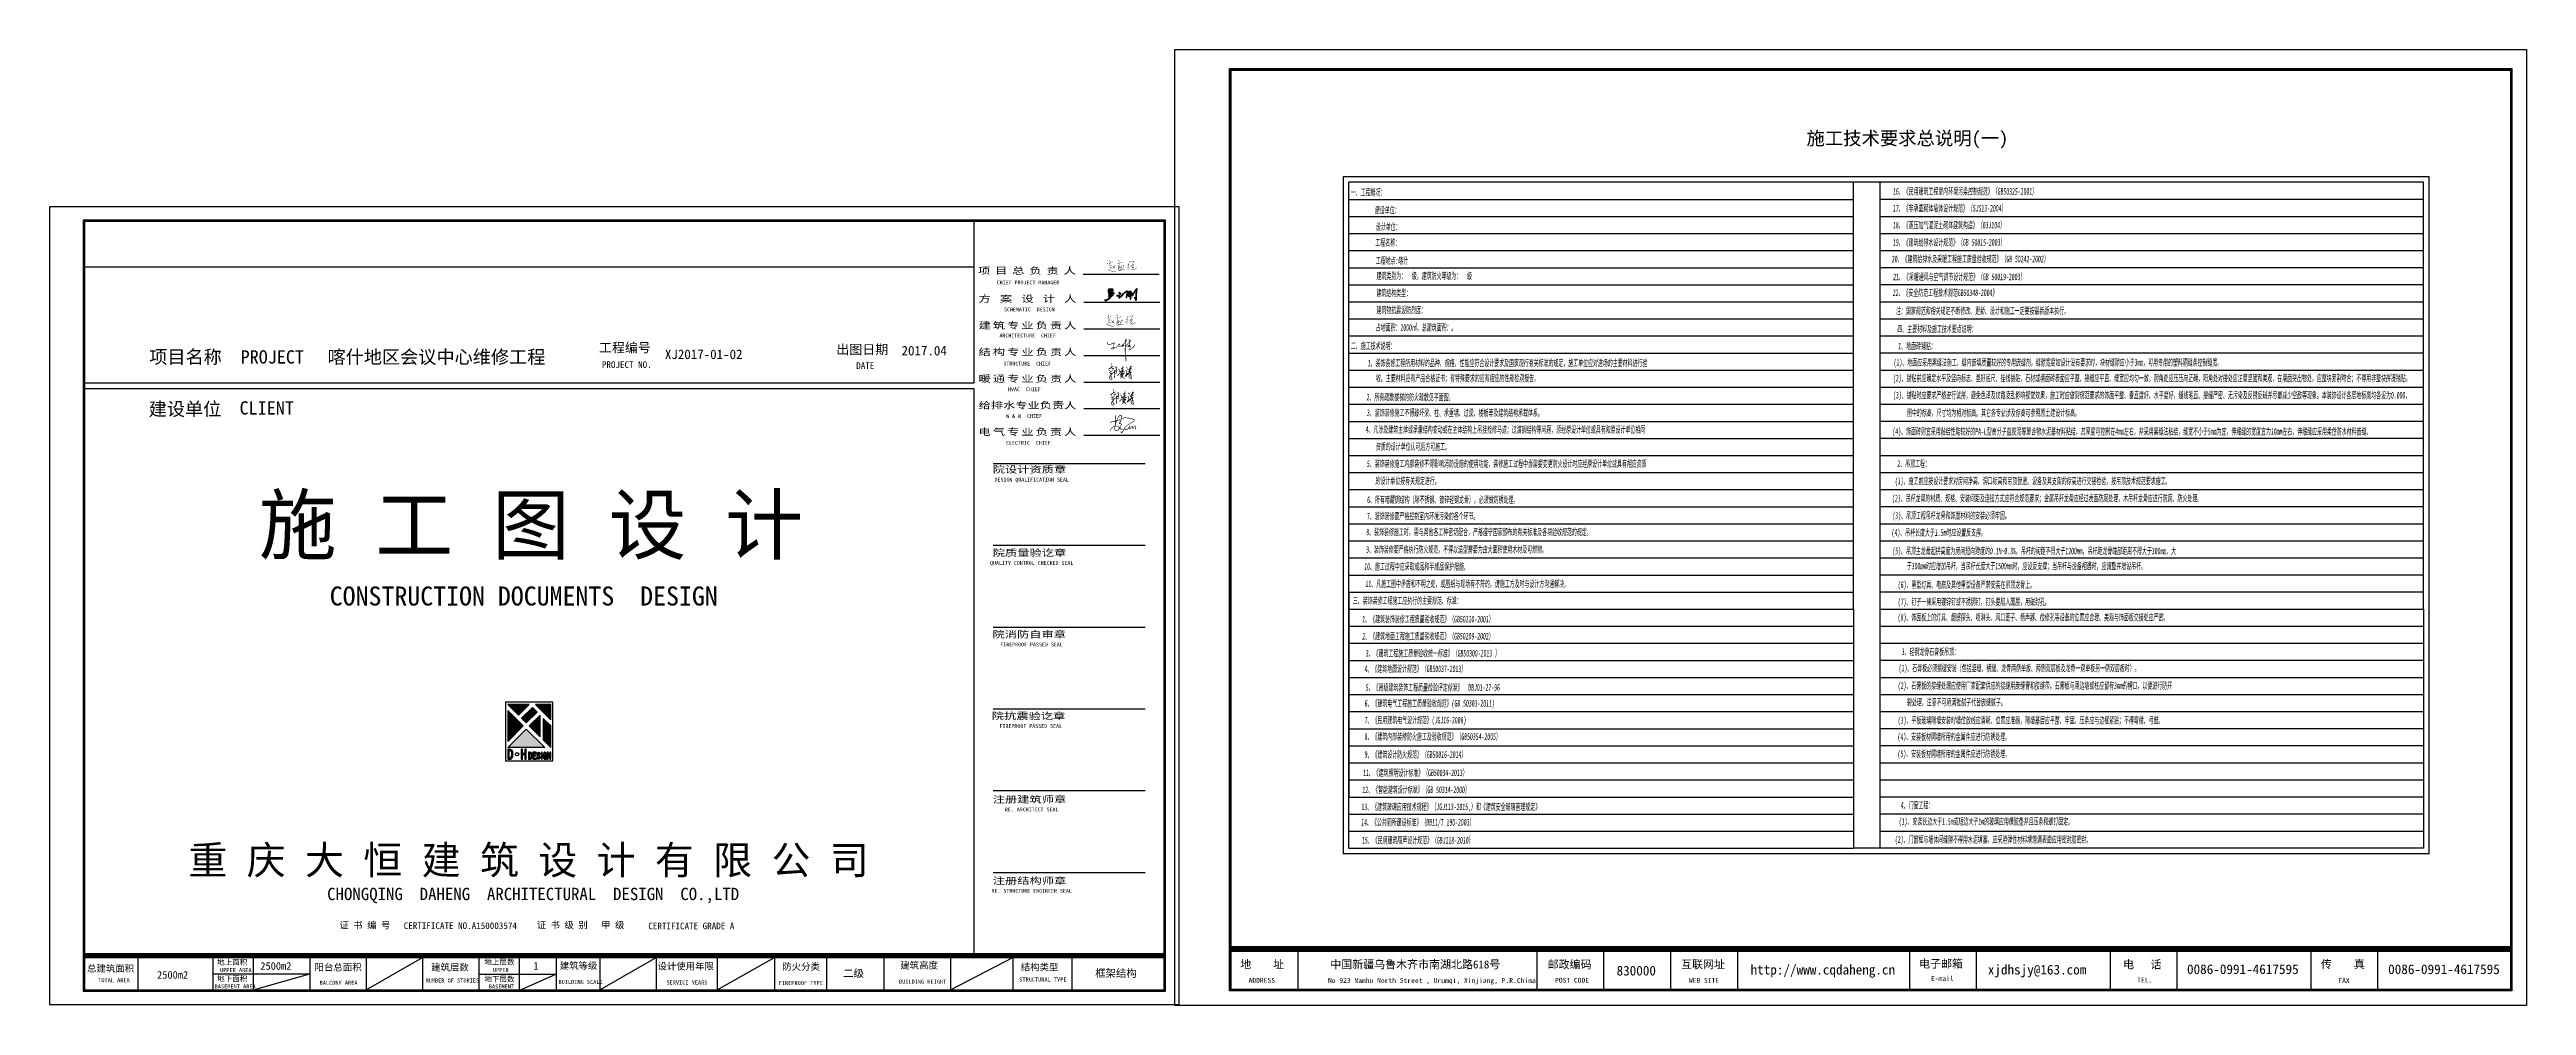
# Model space of a CAD drawing. Header units: millimetres. Extents: x -150677 to 588340, y -254013 to 149700.
# Drawn here: x 257946 to 368467, y 100520 to 143167 of the extents above; entities that cross this region are included whole.
import ezdxf
from ezdxf.enums import TextEntityAlignment as Align

# ---------------------------------------------------------------- set-up
doc = ezdxf.new("R2010")
doc.units = ezdxf.units.MM
doc.header["$LTSCALE"] = 10
doc.header["$MEASUREMENT"] = 0
for name, color, linetype in [('2-Ba顶面轮廓', 4, 'Continuous'), ('BORDER', 7, 'Continuous'), ('TEL_TEXT', 7, 'Continuous'), ('TK', 7, 'Continuous'), ('外框', 7, 'Continuous'), ('文字', 3, 'Continuous')]:
    doc.layers.add(name, color=color, linetype=linetype)
doc.styles.add('_TCH_LABEL', font='黑体.ttf')
doc.styles.get("Standard").update_dxf_attribs({"font": ''})
doc.styles.add('宋体', font='')
doc.styles.add('黑体', font='黑体.ttf', dxfattribs={"width": 0.9})
doc.styles.get('Standard').set_extended_font_data('SimSun')
doc.styles.get('宋体').set_extended_font_data('SimSun')

msp = doc.modelspace()

# ---------------------------------------------------------------- texts
at = {"style": '宋体', "width": 1.35}
for s, height, p in [('项', 297, (299371.7, 133151.4)), ('目', 297, (300135.8, 133151.4)), ('总', 297, (300900, 133151.4)), ('负', 297, (301664.1, 133151.4)), ('责', 297, (302428.3, 133151.4)), ('人', 297, (303192.4, 133151.4)), ('方', 297, (299397.8, 131898.1)), ('案', 297, (300353, 131898.1)), ('设', 297, (301308.2, 131898.1)), ('计', 297, (302263.3, 131898.1)), ('人', 297, (303218.5, 131898.1)), ('建', 297, (299397.8, 130710.2)), ('筑', 297, (300034.6, 130710.2)), ('专', 297, (300671.4, 130710.2)), ('业', 297, (301308.2, 130710.2)), ('负', 297, (301944.9, 130710.2)), ('责', 297, (302581.7, 130710.2)), ('人', 297, (303218.5, 130710.2)), ('结', 297, (299397.8, 129522.3)), ('构', 297, (300034.6, 129522.3)), ('专', 297, (300671.4, 129522.3)), ('业', 297, (301308.2, 129522.3)), ('负', 297, (301944.9, 129522.3)), ('责', 297, (302581.7, 129522.3)), ('人', 297, (303218.5, 129522.3)), ('暖', 297, (299397.8, 128334.4)), ('通', 297, (300034.6, 128334.4)), ('专', 297, (300671.4, 128334.4)), ('业', 297, (301308.2, 128334.4)), ('负', 297, (301944.9, 128334.4)), ('责', 297, (302581.7, 128334.4)), ('人', 297, (303218.5, 128334.4)), ('给', 297, (299397.8, 127146.5)), ('排', 297, (299943.6, 127146.5)), ('水', 297, (300489.4, 127146.5)), ('专', 297, (301035.2, 127146.5)), ('业', 297, (301581.1, 127146.5)), ('负', 297, (302126.9, 127146.5)), ('责', 297, (302672.7, 127146.5)), ('人', 297, (303218.5, 127146.5)), ('电', 297, (299397.8, 125958.7)), ('气', 297, (300034.6, 125958.7)), ('专', 297, (300671.4, 125958.7)), ('业', 297, (301308.2, 125958.7)), ('负', 297, (301944.9, 125958.7)), ('责', 297, (302581.7, 125958.7)), ('人', 297, (303218.5, 125958.7)), ('院设计资质章', 296.97, (300030.8, 124282.1)), ('院质量验讫章', 296.97, (300030.8, 120563.3)), ('院消防自审章', 296.97, (300022, 116924.7)), ('院抗震验讫章', 296.97, (299990.4, 113287.8)), ('注册建筑师章', 296.97, (300030.8, 109564)), ('注册结构师章', 296.97, (300030.8, 105935.4))]:
    msp.add_text(s, height=height, dxfattribs=at).set_placement(p)
for s, height, style, p in [('CHIEF PROJECT MANAGER', 169.698, '宋体', (300210, 132691.8)), ('SCHEMATIC  DESIGN', 169.698, '宋体', (300535.6, 131488.2)), ('ARCHITECTURE  CHIEF', 169.698, '宋体', (300329, 130326)), ('项目名称', 593.94, '_TCH_LABEL', (262391, 129157.1)), ('PROJECT ', 593.94, '_TCH_LABEL', (266471.4, 129157.1)), ('工程编号', 424.24, '黑体', (282461.3, 129656.7)), ('出图日期', 424.24, '黑体', (293052.6, 129575.8)), ('PROJECT NO.', 296.971, '宋体', (282591.7, 128962.6)), ('DATE', 296.97, '宋体', (293941.3, 128917.2)), ('STRUCTURE  CHIEF', 169.698, '宋体', (300506.8, 129070.3)), ('建设单位', 593.94, '_TCH_LABEL', (262371.3, 126831.9)), ('CLIENT  ', 593.94, '_TCH_LABEL', (266425, 126881.3)), ('HVAC  CHIEF', 169.698, '宋体', (300713.5, 127924.9)), ('W & W  CHIEF', 169.698, '宋体', (300632.2, 126733.1)), ('ELECTRIC  CHIEF', 169.698, '宋体', (300626.7, 125536.7)), ('证 书 编 号 ', 296.97, '黑体', (270885.4, 103952.2)), ('CERTIFICATE NO.A150003574', 296.971, '黑体', (273751, 103930.4)), ('证 书 级 别   甲 级', 296.971, '黑体', (279688.3, 103960.4)), ('CERTIFICATE GRADE A', 296.971, '黑体', (284664.4, 103919.9)), ('总建筑面积', 299.64, '宋体', (259619.1, 102022.3)), ('TOTAL AREA', 179.79, '宋体', (260118.2, 101554.4)), ('地上面积', 239.72, '宋体', (265426, 102331.5)), ('地下面积', 239.72, '宋体', (265426, 101597.5)), ('UPPER AREA', 179.79, '宋体', (265554.5, 102005.3)), ('NUMBER OF STORIES', 179.787, '宋体', (274723.2, 101544)), ('建筑层数', 299.64, '宋体', (274973.7, 102071.7)), ('地上层数', 239.72, '宋体', (277351.9, 102340.3)), ('地下层数', 239.72, '宋体', (277351.9, 101579)), ('UPPER ', 179.79, '宋体', (277728.6, 102014.6)), ('建筑等级', 299.64, '宋体', (280712.2, 102148.1)), ('设计使用年限', 299.64, '宋体', (285072.4, 102119.9)), ('防火分类', 299.64, '宋体', (290641.3, 102101.2)), ('建筑高度', 299.64, '宋体', (295906.2, 102161.2)), ('STRUCTURAL TYPE', 179.787, '宋体', (301214.3, 101588.3)), ('结构类型', 299.64, '宋体', (301282.9, 102082.4)), ('地    址', 358.98, '宋体', (311071.7, 102176.7)), ('ADDRESS', 215.39, '宋体', (311446.7, 101533.7)), ('No 923 Nanhu North Street , Urumqi, Xinjiang, P.R.China', 215.388, '宋体', (314991.5, 101528.4)), ('中国新疆乌鲁木齐市南湖北路618号', 358.981, '宋体', (315093.1, 102171.9)), ('邮政编码', 358.98, '宋体', (324792, 102170.6)), ('POST CODE', 215.39, '宋体', (325120.7, 101536.1)), ('830000', 430.78, '宋体', (327865.7, 101857.3)), ('互联网址', 358.98, '宋体', (330744.2, 102176.7)), ('WEB SITE', 215.39, '宋体', (331096.3, 101533.8)), ('http://www.cqdaheng.cn', 430.777, '宋体', (333848.6, 101901)), ('电子邮箱', 358.98, '宋体', (341366.7, 102202)), ('E-mail', 215.39, '宋体', (341896.3, 101617.5)), ('xjdhsjy@163.com', 430.777, '宋体', (344432.2, 101903.1)), ('电   话', 358.98, '宋体', (350469.6, 102169.5)), ('TEL.', 215.39, '宋体', (351100.4, 101546.3)), ('0086-0991-4617595', 430.777, '宋体', (353320.8, 101920.4)), ('传    真', 358.98, '宋体', (359297.4, 102181.2)), ('FAX', 213.19, '宋体', (360076.4, 101528.3)), ('0086-0991-4617595', 430.777, '宋体', (362295.6, 101919.8)), ('BASEMENT AREA', 179.787, '宋体', (265313.9, 101279.7)), ('BALCONY AREA', 179.787, '宋体', (269997.6, 101441.9)), ('BASEMENT ', 179.79, '宋体', (277548.4, 101277.7)), ('BUILDING SCALE', 179.787, '宋体', (280655.6, 101480.7)), ('SERVICE YEARS', 179.787, '宋体', (285471.5, 101454.4)), ('FIREPROOF TYPE', 179.787, '宋体', (290481.9, 101434.7)), ('BUILDING HEIGHT', 179.787, '宋体', (295849.6, 101493.8))]:
    msp.add_text(s, height=height, dxfattribs=dict(style=style)).set_placement(p)
at = {"color": 6, "style": '_TCH_LABEL'}
for s, height, p in [('喀什地区会议中心维修工程', 593.942, (270349.7, 129157.1)), ('XJ2017-01-02', 424.245, (285403.4, 129358.8)), ('2017.04', 424.24, (295962.2, 129522)), ('2500m2', 339.4, (262744.9, 101715.1)), ('2500m2', 339.4, (267351.2, 102111.7)), ('1', 339.4, (279535, 102117.3)), ('二级', 339.4, (293357.5, 101785.5)), ('框架结构', 339.4, (304603.4, 101785.5))]:
    msp.add_text(s, height=height, dxfattribs=at).set_placement(p)
for s, height, style, p in [('DESIGN QUALIFICATION SEAL', 169.698, '宋体', (301769.5, 123895.1)), ('施 工 图 设 计', 2545.47, '_TCH_LABEL', (279424, 120693)), ('QUALITY CONTROL CHECKED SEAL', 169.698, '宋体', (301769.5, 120176.3)), ('CONSTRUCTION DOCUMENTS  DESIGN', 848.489, '_TCH_LABEL', (279104.8, 118363)), ('FIREPROOF PASSED SEAL', 169.698, '宋体', (301760.7, 116537.7)), ('FIREPROOF PASSED SEAL', 169.698, '宋体', (301729.1, 112900.8)), ('RE. ARCHITECT SEAL', 169.698, '宋体', (301769.5, 109177)), ('重 庆 大 恒 建 筑 设 计 有 限 公 司', 1272.734, '_TCH_LABEL', (279321.5, 106368.7)), ('CHONGQING  DAHENG  ARCHITECTURAL  DESIGN  CO.,LTD ', 551.518, '_TCH_LABEL', (279713.7, 105218.7)), ('RE. STRUCTURE ENGINEER SEAL', 169.698, '宋体', (301769.4, 105548.4)), ('阳台总面积', 299.64, '宋体', (270821.9, 102074.8))]:
    msp.add_text(s, height=height, dxfattribs=dict(style=style)).set_placement(p, align=Align.CENTER)
at = {"layer": '文字'}
msp.add_text('施工技术要求总说明(一)', height=600, dxfattribs=at).set_placement((336344, 138910.3))
at = {"layer": '文字', "color": 7, "oblique": 3, "width": 0.525}
for s, p in [('一、工程概况：', (316002.5, 136651.6)), ('    17、《非承重砌体墙体设计规范》（SJS13-2004）', (339676.6, 135936.5)), ('    16、《民用建筑工程室内环境污染控制规范》（GB50325-2001）', (339681.8, 136693.2)), ('    18、《蒸压加气混泥土砌体建筑构造》（03J104）', (339679.4, 135186.3)), ('    20、《建筑给排水及采暖工程施工质量验收规范》（GB 50242-2002）', (339629.8, 133674)), ('    19、《建筑给排水设计规范》（GB 50015-2003）', (339677.8, 134413.6)), ('    21、《采暖通风与空气调节设计规范》（GB 50019-2003）', (339687.3, 132878)), ('22、《安全防范工程技术规范GB50348-2004》', (340185, 132168.7)), ('    注：国家规范和相关规定不断修改、更新、设计和施工一定要按最新版本执行。', (339815.9, 131362)), ('四、主要材料及施工技术要点说明：', (340389, 130551.5)), ('二、施工技术说明：', (316002.5, 129795.7)), ('    1、装饰装修工程所用材料的品种、规格、性能应符合设计要求及国家现行有关标准的规定，施工单位应对进场的主要材料进行验', (316242.1, 129033.9)), ('    (1)、地面应采用离缝法施工，缝内嵌填质量较好的专用嵌缝剂，缝隙宽度如设计没有要求时，块材缝隙应小于3mm，可用专用的塑料隔缝条控制缝宽。', (339710.2, 129059.1)), ('    1、地面砖铺贴：', (339917, 129789.7)), ('收。主要材料应有产品合格证书；有特殊要求的应有相应的性能检测报告。', (317121.7, 128357.4)), ('    (2)、铺贴前应确定水平及竖向标志、垫好底尺、挂线铺贴，石材或墙面砖表面应平整、接缝应平直、缝宽应均匀一致。阴角处应压压向正确，阳角处对接处应注意坚固和美观，在墙面突出物处，应整块套割吻合；不得用非整块拼凑铺贴。', (339681.5, 128358.4)), ('    2、所有疏散楼梯的防火疏散见平面图。', (316192.9, 127510.4)), ('3、装饰装修施工不得破坏梁、柱、承重墙、过梁、楼板等及建筑结构承载体系。', (316722.7, 126813.2)), ('    (3)、铺贴时应要求严格进行试拼，避免色泽及纹路凌乱影响视觉效果，施工时应做到规范要求的饰面平整、垂直度好、水平度好，缝线笔直、接缝严密、无污染及反锈反碱并尽量减少空鼓等现象。本装饰设计各层地标高均各设为0.000，', (339683.6, 127596.7)), ('图中的标高，尺寸均为相对标高。其它各专业涉及标高可参照原土建设计标高。', (340817.6, 126812)), ('    4、凡涉及建筑主体或承重结构变动或在主体结构上吊挂检修马道；过渡钢结构等问题，须经原设计单位或具有和原设计单位相同', (316147.1, 126063.6)), ('    (4)、饰面砖则宜采用粘结性能较好的PA-L型高分子益胶泥等聚合物水泥基材料粘结，其厚度可控制在4mm左右，并采用离缝法粘结，缝宽不小于5mm为宜，伸缩缝的宽度宜为10mm左右，伸缩缝应采用柔性防水材料嵌缝。', (339655.8, 125980.6)), ('资质的设计单位认可后方可施工。', (317120.2, 125301.8)), ('5、装饰装修施工内部装修不得影响消防设施的使用功能，装修施工过程中当需要变更防火设计时应经原设计单位或具有相应资质', (316721.4, 124540.1)), ('的设计单位按有关规定进行。', (317103.5, 123778.3)), ('(1)、施工前应按设计要求对房间净高、洞口标高和吊顶管道、设备及其支架的标高进行交接检验，按吊顶技术规范要求施工。', (340282.3, 123769.4)), ('  2、吊顶工程：', (340130.8, 124541.3)), ('6、所有暗藏钢结构（除不锈钢、镀锌轻钢龙骨），必须做防锈处理。', (316731.7, 122933.8)), ('    (2)、吊杆龙骨的材质、规格、安装间距及连接方式应符合规范要求；金属吊杆龙骨应经过表面防腐处理，木吊杆龙骨应进行防腐、防火处理。', (339639.7, 122999.2)), ('    8、装饰装修施工时，需与其他各工种密切配合，严格遵守国家颁布的有关标准及各项验收规范的规定。', (316179.4, 121493.2)), ('7、装饰装修要严格控制室内环境污染的各个环节。', (316720.3, 122204.1)), ('    (4)、吊杆长度大于1.5m时应设置反支撑。', (339618.5, 121470.9)), ('    (3)、吊顶工程吊杆龙骨和饰面材料的安装必须牢固。', (339652.6, 122226.5)), ('    9、装饰装修要严格执行防火规范，不得以造型需要为由大面积使用木材及可燃物。', (316172.5, 120715.9)), ('    (5)、吊顶主龙骨起拱高度为房间短向跨度的0.1%%%~0.3%%%。吊杆的间距不得大于1200mm，吊杆距龙骨端部距离不得大于300mm，大', (339652.6, 120648.5)), (' 10、施工过程中应采取成品和半成品保护措施。', (316474, 119953.1)), (' 11、凡施工图中矛盾和不明之处，或图纸与现场有不符的，请施工方及时与设计方沟通解决。', (316529.7, 119182.3)), ('    (6)、重型灯具、电扇及其他重型设备严禁安装在吊顶龙骨上。', (339898.1, 119142.9)), ('于300mm时应增加吊杆，当吊杆长度大于1500mm时，应设反支撑；当吊杆与设备相遇时，应调整并增设吊杆。', (340808.5, 119974)), ('三、装饰装修工程施工应执行的主要规范、标准：', (316093.9, 118432.8)), ('    (7)、钉子一律采用镀锌钉或不锈钢钉，钉头要陷入面层，用磁封孔。', (339898.1, 118381.1)), ('    2、《建筑地面工程施工质量验收规范》（GB50209-2002）', (316002.5, 116845.7)), ('    1、《建筑装饰装修工程质量验收规范》（GB50210-2001）', (316002.5, 117607.4)), ('    (8)、饰面板上的灯具、烟感探头、喷淋头、风口篦子、杨声器、检修孔等设备的位置应合理、美观与饰面板交接处应严密。', (339893.7, 117687.9)), ('3、《建筑工程施工质量验收统一标准》（GB50300-2013 ）', (316669.7, 116083.9)), ('    3、轻钢龙骨石膏板吊顶：', (340067.2, 116150.5)), ('    4、《建筑地面设计规范》（GB50037-2013）', (316097.6, 115391.9)), ('    (2)、石膏板的接缝处理应使用厂家配套供应的接缝用嵌缝膏和接缝带。石膏板与周边墙或柱应留有3mm的槽口，以便进行防开', (339896.2, 114641.3)), ('    (1)、石膏板必须错缝安装（包括竖缝、横缝、龙骨两侧单板、两侧双层板及龙骨一侧单板另一侧双层板时）。', (339934.2, 115420.5)), ('    6、《建筑电气工程施工质量验收规范》(GB 50303-2011)', (316107, 113851.3)), ('5、《高级建筑装饰工程质量检验评定标准》  DBJ01-27-96', (316667.7, 114560.4)), ('裂处理，注意不可用满批腻子代替嵌缝腻子。', (340814.6, 113898.6)), ('    7、《民用建筑电气设计规范》(JGJ16-2008)', (316105.4, 113100.3)), ('    (3)、平板玻璃隔墙安装时墙位放线应清晰、位置应准确，隔墙基层应平整、牢固。压条应与边框紧贴；不得弯棱、弓鼓。', (339897.3, 113090.9)), ('    8、《建筑内部装修防火施工及验收规范》（GB50354-2005）', (316102.9, 112366.8)), ('    9、《建筑设计防火规范》（GB50016-2014）', (316105.1, 111565.6)), ('    (4)、安装板材隔墙所用的金属件应进行防锈处理。', (339884.6, 112360.2)), ('    (5)、安装板材隔墙所用的金属件应进行防锈处理。', (339884.6, 111598.5)), ('    11、《建筑照明设计标准》（GB50034-2013）', (316033.9, 110751.6)), ('    13、《建筑玻璃应用技术规程》（JGJ113-2015,）和《建筑安全玻璃管理规定》', (315962.3, 109233.7)), ('    12、《智能建筑设计标准》（GB 50314-2000）', (316004.2, 109995.8)), ('    4、门窗工程：', (340029.4, 109303.4)), ('    14、《公共厕所建设标准》（DB11/T 190-2003）', (315953.1, 108544.4)), ('    (1)、安装长边大于1.5m或短边大于1m的玻璃应用橡胶垫并且压条和螺钉固定。', (339942.9, 108581.9)), ('    15、《民用建筑隔声设计规范》（GBJ118-2010）', (315986.8, 107742.2)), ('    (2)、门窗框与墙体间缝隙不得用水泥填塞，应采用弹性材料填饱满表面应用密封胶密封。', (339766.8, 107775))]:
    msp.add_text(s, height=300, dxfattribs=at).set_placement(p)
at = {"layer": '文字', "color": 1, "oblique": 3, "width": 0.525}
for s, p in [('    建设单位：', (316561.4, 135851.2)), ('设计单位：', (317121.3, 135107.5)), ('工程名称：', (317098.8, 134407.4)), ('工程地点:喀什', (317114.2, 133604.5)), ('建筑类别为：  级，建筑防火等级为：  级', (317145.6, 132920.2)), ('建筑结构类型：', (317145.6, 132158.4)), ('建筑物抗震设防烈度：', (317145.6, 131396.6)), ('占地面积：2000㎡，总建筑面积：。', (317113.9, 130620.4))]:
    msp.add_text(s, height=300, dxfattribs=at).set_placement(p)

# ---------------------------------------------------------------- blocks, each defined once
blk = doc.blocks.new('A$C64D91540')
at = {"layer": 'TEL_TEXT', "linetype": 'ByBlock'}
h = blk.add_hatch(color=256, dxfattribs=at)
h.paths.add_polyline_path([(10659, 7506), (10659, 8329), (10293, 8725), (9699, 8827), (9399, 8762), (9188, 8926), (9218, 9179), (9639, 10037), (10103, 10999), (10581, 12266), (10915, 13360), (11098, 14120), (11098, 14940), (11098, 15518), (10581, 16095), (10028, 16328), (9763, 16439), (9171, 16158), (8851, 16063), (8496, 15696), (7753, 14515), (7393, 13757), (6938, 13057), (6597, 12167), (6407, 11655), (6161, 11409), (5710, 11245), (5617, 11737), (5630, 15807), (5417, 16073), (5209, 16138), (5098, 16120), (5067, 11212), (3345, 10748), (2006, 10366), (721, 10147), (535, 10118), (535, 9475), (1693, 9628), (2596, 9951), (3729, 10167), (4484, 10450), (5091, 10639), (5010, 9911), (4906, 7712), (4591, 6622), (4276, 6307), (3355, 6113), (1949, 5235), (1197, 4290), (535, 3505), (535, 2342), (1003, 1892), (1439, 2037), (1124, 2473), (1027, 3079), (963, 3482), (1801, 4188), (2329, 4886), (2959, 5277), (3521, 5618), (4270, 5805), (4494, 5861), (4421, 5353), (4379, 4942), (4236, 4413), (4278, 3741), (4422, 3303), (4565, 2975), (4716, 2622), (5002, 2370), (5355, 2186), (6263, 2169), (6876, 2244), (7263, 2337), (7607, 2614), (8246, 3336), (8728, 4132), (9082, 3864), (9285, 3638), (9750, 3530), (10286, 3518), (10858, 3566), (11371, 3435), (11812, 3328), (12063, 3149), (12052, 2718), (12004, 2337), (11790, 2086), (11492, 1657), (11181, 1288), (10895, 990), (10716, 776), (10561, 692), (10430, 931), (10383, 1228), (10311, 1550), (10241, 1863), (10204, 2170), (10084, 1896), (9965, 1264), (10085, 535), (10228, 237), (10478, 11), (10836, 94), (11122, 428), (11516, 905), (11909, 1310), (12215, 1625), (12470, 2358), (12571, 2651), (12649, 3168), (12482, 3466), (12231, 3645), (11873, 3836), (11468, 3955), (10872, 4014), (10554, 4046), (10156, 4003), (9715, 4062), (9501, 4205), (9334, 4348), (9465, 4634), (9713, 5493), (10141, 6438)])
h.paths.add_polyline_path([(5263, 6712), (5263, 7045), (5396, 7444), (5712, 8342), (5945, 9140), (6228, 9872), (6444, 10737), (6644, 11086), (6892, 11081), (7147, 11168), (7424, 11263), (7861, 11307), (8145, 11416), (8589, 11554), (8764, 11671), (9012, 11707), (9216, 11853), (9289, 12035), (9107, 12180), (8939, 12377), (8786, 12508), (8589, 12588), (8422, 12675), (8407, 12537), (8531, 12384), (8699, 12187), (8543, 12072), (8160, 11895), (7525, 11703), (6871, 11596), (6892, 11911), (7229, 12457), (7439, 13171), (7838, 13780), (8385, 14620), (8889, 15376), (9414, 15691), (9709, 15712), (10045, 15649), (10381, 15397), (10486, 14767), (10507, 13843), (10013, 13035), (9877, 12352), (9730, 11617), (9267, 10651), (9049, 10162), (8839, 9873), (8668, 9440), (8471, 9007), (8665, 8541), (8903, 8353), (9207, 8238), (9733, 8188), (10094, 8205), (10168, 8008), (10102, 7688), (10012, 7261), (9872, 7007), (9766, 6731), (9691, 6514), (9593, 6227), (9503, 5956), (9322, 5694), (9149, 5300), (9002, 4840), (8808, 4567), (8874, 5165), (8625, 5581), (8275, 6097), (7626, 6396), (6994, 6546), (6428, 6662), (5629, 6562)], flags=16)
h.paths.add_polyline_path([(5197, 6056), (6176, 6200), (6698, 6125), (7218, 6051), (7723, 5873), (7976, 5531), (8244, 5205), (8258, 4670), (8214, 4224), (8035, 3809), (7694, 3393), (7174, 2977), (6862, 2650), (6341, 2532), (5688, 2547), (5271, 2829), (4974, 3185), (4811, 3675), (4751, 4571), (4781, 5506), (4959, 5952)], flags=16)
h.paths.add_polyline_path([(5581, 9627), (5569, 10729), (5822, 10805), (6026, 10971), (6054, 10749), (5911, 10411), (5766, 10023), (5760, 9780)], flags=16)
h.paths.add_polyline_path([(21952, 10947), (22377, 11254), (22265, 11979), (21969, 12265), (21569, 12511), (20089, 13146), (19408, 13330), (18709, 13477), (18268, 13532), (17752, 13753), (17256, 13753), (16207, 13900), (15397, 13973), (14809, 14047), (14128, 14121), (13558, 14194), (13190, 14084), (12454, 13900), (12104, 13569), (11681, 13146), (11313, 12705), (11149, 12023), (11679, 12538), (12061, 12979), (12341, 13229), (12782, 13508), (13253, 13655), (14077, 13596), (15033, 13552), (16196, 13405), (17020, 13288), (18927, 12910), (20151, 12581), (21092, 12228), (21704, 11828), (21770, 11526), (21407, 11129), (20927, 10634), (20547, 10452), (20150, 10105), (18904, 9324), (18058, 8796), (16815, 7976), (16074, 7606), (15492, 7183), (14725, 6628), (13985, 5888), (13508, 5465), (13125, 4810), (13143, 4327), (13218, 3752), (13515, 3399), (13887, 3028), (14425, 2916), (15001, 2824), (15503, 3028), (16098, 3473), (16525, 3882), (16934, 4290), (17138, 4754), (17267, 5047), (17428, 5027), (17456, 4798), (17512, 4212), (17746, 3743), (17820, 3465), (18216, 3699), (18524, 4095), (18773, 4491), (19008, 4725), (19316, 5238), (19565, 5473), (19814, 5678), (20049, 5839), (20269, 5751), (20284, 5326), (20284, 4945), (20254, 4505), (20313, 4198), (20621, 4036), (20988, 4080), (21149, 4461), (21252, 4886), (21589, 5136), (21809, 5429), (21956, 5795), (22205, 6073), (22337, 6264), (22557, 6586), (22850, 6513), (22880, 6117), (22884, 4840), (23095, 3813), (23148, 3312), (23569, 3323), (23699, 3531), (23647, 4259), (23565, 5043), (23469, 5357), (23356, 6084), (23159, 6429), (23077, 6823), (22830, 6921), (22420, 6872), (22206, 6626), (21960, 6297), (21697, 5789), (21253, 5460), (20958, 5247), (20941, 5608), (20744, 5986), (20618, 6227), (20202, 6199), (19939, 6265), (19611, 6035), (19266, 5789), (19019, 5559), (18822, 5247), (18510, 4869), (18264, 4623), (18100, 4443), (17985, 5001), (17919, 5493), (17837, 5936), (17837, 6741), (17837, 7052), (17508, 7036), (17426, 6823), (17327, 6347), (17245, 5936), (17081, 5526), (17015, 5198), (16818, 4919), (16572, 4738), (16276, 4377), (15882, 4065), (15422, 3655), (15225, 3507), (14683, 3523), (14387, 3573), (14009, 3819), (13681, 4164), (13681, 4902), (13944, 5263), (14269, 5710), (14584, 5969), (15044, 6297), (15406, 6741), (16406, 7291), (17405, 7948), (18482, 8525), (19402, 9051), (20392, 9616), (21125, 10035)])
at = {"layer": 'TEL_TEXT', "linetype": 'ByBlock', "const_width": 20}
for points in [[(5098, 16120), (5067, 11212), (3345, 10748), (2006, 10366), (721, 10147), (11, 10038), (34, 9668), (465, 9466), (1693, 9628), (2596, 9951), (3729, 10167), (4484, 10450), (5091, 10639), (5010, 9911), (4906, 7712), (4591, 6622), (4276, 6307), (3355, 6113), (1949, 5235), (1197, 4290), (421, 3370), (373, 2498), (1003, 1892), (1439, 2037), (1124, 2473), (1027, 3079), (963, 3482), (1801, 4188), (2329, 4886), (2959, 5277), (3521, 5618), (4270, 5805), (4494, 5861), (4421, 5353), (4379, 4942), (4236, 4413), (4278, 3741), (4422, 3303), (4565, 2975), (4716, 2622), (5002, 2370), (5355, 2186), (6263, 2169), (6876, 2244), (7263, 2337), (7607, 2614), (8246, 3336), (8728, 4132), (8728, 4132), (9082, 3864), (9285, 3638), (9750, 3530), (10286, 3518), (10858, 3566), (11371, 3435), (11812, 3328), (12063, 3149), (12052, 2718), (12004, 2337), (11790, 2086), (11492, 1657), (11181, 1288), (10895, 990), (10716, 776), (10561, 692), (10430, 931), (10383, 1228), (10311, 1550), (10241, 1863), (10204, 2170), (10084, 1896), (9965, 1264), (10085, 535), (10228, 237), (10478, 11), (10836, 94), (11122, 428), (11516, 905), (11909, 1310), (12215, 1625), (12470, 2358), (12571, 2651), (12649, 3168), (12482, 3466), (12231, 3645), (11873, 3836), (11468, 3955), (10872, 4014), (10554, 4046), (10156, 4003), (9715, 4062), (9501, 4205), (9334, 4348), (9465, 4634), (9713, 5493), (10141, 6438), (10659, 7506), (10659, 8329), (10293, 8725), (9699, 8827), (9399, 8762), (9188, 8926), (9218, 9179), (9639, 10037), (10103, 10999), (10581, 12266), (10915, 13360), (11098, 14120), (11098, 14940), (11098, 15518), (10581, 16095), (10028, 16328), (9763, 16439), (9171, 16158), (8851, 16063), (8496, 15696), (7753, 14515), (7393, 13757), (6938, 13057), (6597, 12167), (6407, 11655), (6161, 11409), (5710, 11245), (5617, 11737), (5630, 15807), (5417, 16073), (5209, 16138), (5098, 16120), (5098, 16120)], [(5197, 6056), (4959, 5952), (4781, 5506), (4751, 4571), (4811, 3675), (4974, 3185), (5271, 2829), (5688, 2547), (6341, 2532), (6862, 2650), (7174, 2977), (7694, 3393), (8035, 3809), (8214, 4224), (8258, 4670), (8244, 5205), (7976, 5531), (7723, 5873), (7218, 6051), (6698, 6125), (6176, 6200), (5197, 6056)], [(6644, 11086), (6444, 10737), (6228, 9872), (5945, 9140), (5712, 8342), (5396, 7444), (5263, 7045), (5263, 6712), (5629, 6562), (6428, 6662), (6994, 6546), (7626, 6396), (8275, 6097), (8625, 5581), (8874, 5165), (8808, 4567), (9002, 4840), (9149, 5300), (9322, 5694), (9503, 5956), (9593, 6227), (9691, 6514), (9766, 6731), (9872, 7007), (10012, 7261), (10102, 7688), (10168, 8008), (10094, 8205), (9733, 8188), (9207, 8238), (8903, 8353), (8665, 8541), (8471, 9007), (8668, 9440), (8839, 9873), (9049, 10162), (9267, 10651), (9730, 11617), (9877, 12352), (10013, 13035), (10507, 13843), (10486, 14767), (10381, 15397), (10045, 15649), (9709, 15712), (9414, 15691), (8889, 15376), (8385, 14620), (7838, 13780), (7439, 13171), (7229, 12457), (6892, 11911), (6871, 11596), (7525, 11703), (8160, 11895), (8543, 12072), (8699, 12187), (8531, 12384), (8407, 12537), (8422, 12675), (8589, 12588), (8786, 12508), (8939, 12377), (9107, 12180), (9289, 12035), (9216, 11853), (9012, 11707), (8764, 11671), (8589, 11554), (8145, 11416), (7861, 11307), (7424, 11263), (7147, 11168), (6892, 11081), (6644, 11086)], [(5569, 10729), (5581, 9627), (5760, 9780), (5766, 10023), (5911, 10411), (6054, 10749), (6026, 10971), (5822, 10805), (5569, 10729)], [(11149, 12023), (11679, 12538), (12061, 12979), (12341, 13229), (12782, 13508), (13253, 13655), (14077, 13596), (15033, 13552), (16196, 13405), (17020, 13288), (18927, 12910), (20151, 12581), (21092, 12228), (21704, 11828), (21770, 11526), (21407, 11129), (20927, 10634), (20547, 10452), (20150, 10105), (18904, 9324), (18058, 8796), (16815, 7976), (16074, 7606), (15492, 7183), (14725, 6628), (13985, 5888), (13508, 5465), (13125, 4810), (13143, 4327), (13218, 3752), (13515, 3399), (13887, 3028), (14425, 2916), (15001, 2824), (15503, 3028), (16098, 3473), (16525, 3882), (16934, 4290), (17138, 4754), (17315, 5156), (17267, 5047), (17428, 5027), (17456, 4798), (17512, 4212), (17746, 3743), (17820, 3465), (18216, 3699), (18524, 4095), (18773, 4491), (19008, 4725), (19316, 5238), (19565, 5473), (19814, 5678), (20049, 5839), (20269, 5751), (20284, 5326), (20284, 4945), (20254, 4505), (20313, 4198), (20621, 4036), (20988, 4080), (21149, 4461), (21252, 4886), (21589, 5136), (21809, 5429), (21956, 5795), (22205, 6073), (22337, 6264), (22557, 6586), (22850, 6513), (22880, 6117), (22884, 4840), (23095, 3813), (23148, 3312), (23569, 3323), (23699, 3531), (23647, 4259), (23565, 5043), (23469, 5357), (23356, 6084), (23159, 6429), (23077, 6823), (22830, 6921), (22420, 6872), (22206, 6626), (21960, 6297), (21697, 5789), (21253, 5460), (20958, 5247), (20941, 5608), (20744, 5986), (20618, 6227), (20202, 6199), (19939, 6265), (19611, 6035), (19266, 5789), (19019, 5559), (18822, 5247), (18510, 4869), (18264, 4623), (18100, 4443), (17985, 5001), (17919, 5493), (17837, 5936), (17837, 6741), (17837, 7052), (17508, 7036), (17426, 6823), (17327, 6347), (17245, 5936), (17081, 5526), (17015, 5198), (16818, 4919), (16572, 4738), (16276, 4377), (15882, 4065), (15422, 3655), (15225, 3507), (14683, 3523), (14387, 3573), (14009, 3819), (13681, 4164), (13681, 4902), (13944, 5263), (14269, 5710), (14584, 5969), (15044, 6297), (15406, 6741), (16406, 7291), (17405, 7948), (18482, 8525), (19402, 9051), (20392, 9616), (21125, 10035), (21952, 10947), (22377, 11254), (22265, 11979), (21969, 12265), (21569, 12511), (20089, 13146), (19408, 13330), (18709, 13477), (18268, 13532), (17752, 13753), (17256, 13753), (16207, 13900), (15397, 13973), (14809, 14047), (14128, 14121), (13558, 14194), (13190, 14084), (12454, 13900), (12104, 13569), (11681, 13146), (11313, 12705), (11149, 12023), (11149, 12023)]]:
    blk.add_lwpolyline(points, dxfattribs=at)
blk = doc.blocks.new('A$C7E317681')
at = {"linetype": 'Continuous'}
h = blk.add_hatch(color=256, dxfattribs=at)
h.paths.add_polyline_path([(28, 71), (35, 76), (43, 77), (48, 82), (48, 84), (29, 74), (26, 91), (24, 93), (20, 93), (20, 90), (24, 87), (26, 81), (26, 74), (17, 67), (9, 66), (2, 72), (0, 68), (5, 64), (12, 64), (24, 69), (25, 66), (21, 49), (24, 48), (34, 52), (36, 51), (33, 45), (21, 30), (24, 29), (36, 34), (38, 32), (30, 23), (25, 20), (8, 15), (9, 13), (21, 10), (36, 3), (47, 0), (75, 1), (81, 4), (54, 2), (33, 7), (22, 13), (16, 14), (16, 17), (25, 19), (32, 23), (41, 32), (41, 35), (37, 37), (30, 35), (28, 33), (26, 34), (37, 48), (39, 54), (36, 56), (25, 51), (24, 52)])
h.paths.add_polyline_path([(59, 35), (68, 26), (70, 27), (69, 30), (62, 37), (62, 39), (70, 55), (67, 56), (67, 55), (64, 46), (60, 40), (53, 46), (49, 47), (49, 45), (57, 37), (50, 28), (44, 25), (40, 25), (44, 24), (51, 27)], flags=17)
h.paths.add_polyline_path([(100, 37), (98, 37), (103, 69), (105, 71), (132, 77), (131, 79), (128, 79), (84, 68), (85, 65), (87, 65), (96, 69), (100, 68), (97, 47), (92, 27), (92, 10), (95, 11), (96, 20)])
h.paths.add_polyline_path([(122, 36), (119, 48), (116, 46), (110, 35), (108, 46), (105, 50), (103, 49), (100, 37), (104, 45), (107, 24), (110, 27), (110, 31), (116, 43), (118, 42), (119, 23), (121, 25), (125, 37), (123, 35)], flags=17)
h.paths.add_polyline_path([(124, 18), (133, 30), (138, 42), (138, 54), (135, 54), (127, 42), (134, 50), (135, 42), (132, 33), (124, 20), (118, 17), (101, 14), (97, 10), (100, 7), (109, 8), (121, 14), (150, 12), (153, 14), (133, 17), (126, 16)])
h.paths.add_polyline_path([(100, 84), (103, 79), (104, 82), (96, 94), (93, 95), (91, 94), (91, 92)])
h.paths.add_polyline_path([(175, 38), (181, 36), (181, 29), (172, 17), (172, 13), (188, 34), (188, 36), (184, 32), (183, 37), (176, 41), (180, 45), (183, 54), (181, 57), (175, 58), (180, 63), (186, 75), (185, 85), (183, 85), (181, 84), (181, 82), (183, 81), (183, 75), (180, 67), (170, 56), (164, 52), (172, 55), (179, 55), (180, 51), (176, 43), (171, 38), (161, 34), (161, 32), (163, 31)])
h.paths.add_polyline_path([(195, 40), (195, 38), (217, 57), (219, 56), (219, 53), (215, 44), (208, 37), (201, 33), (206, 32), (217, 37), (219, 36), (219, 34), (214, 27), (208, 21), (200, 19), (201, 16), (203, 16), (210, 19), (217, 19), (221, 17), (226, 17), (232, 19), (242, 26), (250, 34), (229, 21), (220, 20), (218, 22), (212, 23), (222, 34), (222, 38), (220, 40), (215, 38), (212, 39), (221, 50), (221, 59), (216, 60), (211, 56), (210, 57), (224, 82), (225, 88), (222, 90), (202, 81), (198, 81), (195, 84), (193, 84), (193, 82), (196, 79), (202, 79), (217, 86), (222, 85), (209, 59)])
blk = doc.blocks.new('aah')
h = blk.add_hatch(color=256)
h.paths.add_polyline_path([(83594, 73657), (83601, 73985), (83632, 74135), (83693, 74241), (83724, 74351), (83707, 74364), (83673, 74368), (83652, 74371), (83635, 74351), (83594, 74330), (83577, 74330), (83526, 74313), (83362, 74238), (83106, 74137), (82993, 74101), (82967, 74097), (82901, 74086), (82829, 74066), (82695, 74064), (82664, 74071), (82606, 74076), (82590, 74092), (82573, 74102), (82574, 74152), (82574, 74186), (82579, 74221), (82583, 74252), (82570, 74283), (82577, 74294), (82613, 74360), (82605, 74401), (82569, 74435), (82501, 74451), (82515, 74338), (82487, 74286), (82459, 74225), (82483, 74096), (82544, 74013), (82659, 73981), (82814, 73958), (83175, 74051), (83583, 74236), (83578, 74194), (83536, 74099), (83510, 73941), (83501, 73540), (83338, 73513), (83128, 73435), (83055, 73364), (83118, 73318), (83184, 73314), (83247, 73264), (83293, 73247), (83414, 73214), (83489, 73251), (83531, 73285), (83581, 73331), (83590, 73410), (83744, 73398), (83924, 73427), (84029, 73473), (84093, 73599), (84160, 73774), (84235, 73887), (84365, 74000), (84431, 74033), (84444, 74004), (84264, 73787), (84264, 73716), (84411, 73670), (84619, 73703), (84778, 73753), (84778, 73708), (84833, 73687), (84937, 73670), (85108, 73699), (85259, 73845), (85230, 73916), (85121, 73912), (85037, 73900), (85372, 74263), (85347, 73026), (85402, 72072), (85503, 71309), (85537, 71212), (85570, 71230), (85630, 71271), (85611, 71485), (85483, 72577), (85486, 73477), (85494, 73597), (85552, 73711), (85997, 74241), (86045, 74254), (86064, 73903), (86037, 73900), (85941, 73865), (85840, 73823), (85800, 73778), (85781, 73716), (85760, 73666), (85909, 73634), (86005, 73607), (86146, 73684), (86194, 73730), (86223, 73684), (86181, 73583), (86093, 73214), (86085, 73171), (86069, 73150), (86066, 73131), (86077, 73099), (86130, 73075), (86261, 73110), (86777, 73541), (86924, 73714), (86982, 73847), (87022, 73977), (87018, 74071), (86943, 73932), (86825, 73779), (86715, 73618), (86501, 73420), (86396, 73300), (86195, 73198), (86217, 73227), (86222, 73342), (86267, 73490), (86294, 73701), (86297, 73806), (86246, 73866), (86173, 73903), (86165, 73970), (86163, 74134), (86168, 74308), (86168, 74401), (86248, 74442), (86299, 74500), (86347, 74578), (86326, 74616), (86278, 74677), (86232, 74736), (86171, 74752), (86101, 74819), (86093, 74867), (86005, 74899), (85970, 74889), (85978, 74832), (86015, 74811), (86002, 74768), (86026, 74693), (86026, 74685), (86026, 74648), (86047, 74613), (86045, 74541), (86063, 74412), (85927, 74289), (85707, 74032), (85487, 73756), (85458, 73802), (85477, 74139), (85514, 74404), (85627, 74562), (85742, 74731), (85715, 74816), (85680, 74859), (85616, 74894), (85597, 74907), (85573, 74940), (85554, 74934), (85509, 74931), (85420, 74782), (85394, 74650), (85391, 74417), (85294, 74302), (85061, 74048), (84864, 73879), (84771, 73851), (84737, 73817), (84669, 73800), (84515, 73762), (84409, 73745), (84364, 73783), (84402, 73827), (84480, 73937), (84566, 74046), (84587, 74118), (84545, 74125), (84501, 74135), (84480, 74135), (84371, 74070), (84303, 74036), (84268, 74022), (84190, 73937), (84166, 73899), (84138, 73838), (84025, 73663), (83998, 73595), (83995, 73547), (83940, 73537), (83844, 73496), (83611, 73503)])
h.paths.add_polyline_path([(83547, 73435), (83533, 73414), (83511, 73359), (83445, 73333), (83426, 73302), (83403, 73298), (83369, 73299), (83348, 73299), (83338, 73302), (83320, 73322), (83289, 73327), (83275, 73330), (83265, 73337), (83264, 73345), (83279, 73379), (83391, 73430)], flags=16)
h.paths.add_polyline_path([(84894, 73762), (84936, 73791), (84984, 73791), (85013, 73795), (85034, 73784), (85015, 73779), (84973, 73757), (84935, 73747), (84904, 73749), (84901, 73752)], flags=16)
h.paths.add_polyline_path([(85513, 74569), (85507, 74618), (85503, 74699), (85522, 74769), (85534, 74819), (85586, 74826), (85643, 74770), (85643, 74719)], flags=16)
h.paths.add_polyline_path([(86168, 74522), (86155, 74567), (86155, 74620), (86129, 74632), (86132, 74696), (86192, 74685), (86222, 74637), (86228, 74580), (86202, 74542)], flags=16)
blk = doc.blocks.new('A$C160F7D4E')
h = blk.add_hatch(color=256)
h.paths.add_polyline_path([(264, 730), (249, 736), (230, 758), (219, 749), (218, 731), (223, 721), (227, 714), (237, 628), (249, 534), (250, 501), (250, 475), (261, 468), (267, 468), (272, 468), (287, 464), (299, 465), (337, 508), (348, 521), (381, 545), (408, 564), (431, 569), (439, 569), (507, 618), (521, 627), (518, 644), (513, 656), (507, 657), (498, 657), (485, 648), (465, 634), (422, 605), (403, 596), (374, 570), (341, 541), (414, 709), (410, 716), (402, 727), (392, 728), (374, 729), (372, 723), (300, 537), (294, 537), (287, 537), (286, 544)], flags=17)
h.paths.add_polyline_path([(548, 774), (534, 785), (512, 789), (496, 789), (473, 789), (322, 779), (253, 774), (241, 763), (243, 755), (258, 738), (266, 738), (414, 750), (488, 752), (497, 752), (506, 745), (520, 734), (520, 720), (518, 707), (517, 695), (514, 672), (513, 656), (518, 644), (521, 627), (507, 618), (439, 569), (424, 552), (399, 529), (369, 501), (342, 477), (326, 461), (318, 448), (318, 443), (326, 430), (336, 423), (343, 418), (359, 418), (381, 433), (402, 442), (400, 432), (382, 408), (371, 399), (354, 376), (354, 362), (363, 352), (373, 347), (383, 345), (399, 352), (526, 441), (541, 452), (556, 463), (566, 466), (570, 464), (570, 459), (413, 286), (289, 171), (181, 82), (79, 30), (42, 30), (17, 54), (9, 56), (4, 51), (0, 42), (0, 19), (8, 9), (18, 3), (44, 0), (85, 0), (114, 10), (147, 22), (189, 49), (272, 111), (370, 196), (483, 307), (547, 380), (621, 464), (638, 483), (648, 496), (644, 521), (638, 528), (632, 531), (622, 531), (592, 517), (553, 496), (525, 476), (517, 470), (510, 466), (502, 463), (499, 469), (506, 482), (520, 494), (520, 503), (523, 526), (523, 535), (516, 539), (520, 557), (529, 569), (534, 576), (536, 593), (543, 629), (562, 689), (564, 723), (561, 754), (557, 767)])
h.paths.add_polyline_path([(459, 554), (469, 560), (474, 561), (478, 561), (483, 558), (488, 549), (486, 535), (475, 522), (454, 505), (445, 500), (436, 499), (427, 507), (424, 514), (428, 526), (446, 540)], flags=16)
h.paths.add_polyline_path([(379, 297), (379, 308), (364, 308), (356, 298), (345, 287), (335, 287), (329, 287), (318, 294), (306, 306), (299, 321), (297, 332), (295, 342), (282, 347), (275, 349), (259, 344), (250, 340), (248, 323), (255, 303), (275, 281), (298, 259), (323, 244), (338, 244), (347, 244), (355, 253), (366, 265), (379, 280)], flags=17)
h = blk.add_hatch(color=256)
h.paths.add_polyline_path([(997, 546), (987, 547), (979, 547), (968, 533), (968, 525), (974, 514), (990, 501), (1051, 465), (1051, 459), (1043, 445), (1038, 437), (1037, 432), (1051, 432), (1067, 437), (1079, 445), (1085, 453), (1088, 460), (1088, 475), (1087, 489), (1077, 499), (1055, 514)])
h.paths.add_polyline_path([(977, 310), (983, 307), (983, 288), (983, 257), (983, 243), (969, 222), (963, 212), (958, 199), (958, 190), (969, 179), (981, 179), (1006, 185), (1019, 198), (1045, 224), (1223, 405), (1301, 483), (1336, 517), (1345, 523), (1340, 536), (1242, 443), (1063, 276), (1030, 243), (1024, 240), (1021, 240), (1017, 245), (1015, 248), (1017, 259), (1021, 287), (1021, 305), (1021, 312), (1013, 330), (1004, 338), (985, 350), (968, 351), (958, 352), (932, 354), (912, 354), (900, 353), (868, 352), (861, 353), (848, 359), (838, 359), (824, 351), (816, 346), (813, 331), (832, 310), (934, 315), (949, 316), (966, 316)])
blk.add_hatch(color=256).paths.add_polyline_path([(1572, 479), (1586, 509), (1616, 540), (1660, 568), (1674, 576), (1691, 586), (1711, 589), (1731, 589), (1750, 585), (1763, 581), (1770, 572), (1773, 554), (1767, 493), (1765, 396), (1765, 375), (1751, 357), (1743, 348), (1724, 337), (1718, 334), (1711, 334), (1685, 348), (1681, 355), (1710, 406), (1724, 431), (1735, 455), (1735, 467), (1729, 476), (1720, 480), (1714, 484), (1703, 482), (1696, 480), (1688, 472), (1688, 458), (1688, 446), (1681, 422), (1678, 411), (1671, 400), (1666, 395), (1660, 393), (1648, 416), (1641, 429), (1635, 439), (1630, 447), (1627, 451), (1617, 451), (1605, 451), (1597, 447), (1593, 444), (1588, 438), (1588, 432), (1594, 419), (1615, 389), (1632, 354), (1633, 350), (1631, 345), (1627, 345), (1624, 345), (1620, 345), (1612, 352), (1608, 357), (1603, 361), (1600, 364), (1597, 369), (1595, 372), (1591, 372), (1585, 366), (1585, 354), (1585, 343), (1587, 327), (1590, 305), (1593, 301), (1599, 301), (1606, 298), (1622, 301), (1631, 303), (1638, 316), (1641, 320), (1655, 319), (1661, 319), (1668, 311), (1684, 302), (1714, 301), (1727, 306), (1750, 317), (1755, 324), (1759, 330), (1764, 326), (1759, 216), (1759, 212), (1754, 211), (1750, 211), (1744, 216), (1740, 222), (1736, 230), (1731, 239), (1728, 244), (1724, 248), (1720, 244), (1725, 192), (1732, 152), (1733, 142), (1738, 114), (1739, 100), (1747, 97), (1765, 98), (1772, 103), (1778, 106), (1784, 120), (1788, 128), (1798, 255), (1798, 326), (1798, 355), (1798, 367), (1807, 380), (1832, 406), (1846, 421), (1852, 427), (1853, 420), (1852, 376), (1865, 356), (1883, 356), (1906, 360), (1963, 438), (2050, 595), (2092, 679), (2105, 706), (2127, 733), (2144, 751), (2153, 761), (2163, 758), (2163, 751), (2149, 680), (2151, 652), (2127, 404), (2119, 172), (2119, 123), (2119, 115), (2110, 115), (2098, 131), (2085, 161), (2063, 206), (2045, 224), (2039, 207), (2067, 108), (2092, 58), (2102, 28), (2111, 19), (2137, 19), (2153, 25), (2157, 41), (2157, 54), (2157, 69), (2157, 317), (2157, 349), (2157, 370), (2161, 409), (2183, 567), (2197, 672), (2197, 733), (2211, 769), (2218, 788), (2218, 810), (2192, 831), (2181, 816), (2143, 785), (2116, 764), (2060, 668), (1993, 536), (1921, 425), (1905, 397), (1896, 402), (1899, 446), (1907, 472), (1912, 490), (1901, 504), (1893, 513), (1879, 513), (1857, 501), (1848, 481), (1834, 452), (1819, 434), (1813, 427), (1804, 425), (1802, 437), (1807, 507), (1810, 542), (1812, 577), (1812, 583), (1810, 591), (1807, 599), (1800, 612), (1797, 617), (1780, 624), (1758, 631), (1732, 633), (1705, 629), (1676, 617), (1650, 601), (1612, 575), (1584, 544), (1567, 519), (1564, 515), (1563, 515), (1562, 517), (1562, 520), (1562, 531), (1562, 546), (1568, 562), (1572, 572), (1572, 585), (1572, 597), (1571, 607), (1570, 618), (1565, 630), (1558, 640), (1546, 643), (1516, 638), (1500, 635), (1461, 620), (1426, 597), (1360, 553), (1340, 536), (1345, 523), (1395, 558), (1420, 576), (1446, 584), (1468, 594), (1488, 597), (1514, 600), (1532, 601), (1533, 586), (1532, 544), (1522, 515), (1488, 396), (1474, 302), (1470, 275), (1462, 228), (1462, 221), (1472, 209), (1479, 209), (1492, 208), (1504, 214), (1511, 218), (1539, 365), (1546, 404), (1552, 432)])
for points in [[(219, 749), (218, 731), (223, 721), (227, 714), (237, 628), (249, 534), (250, 501), (250, 475), (261, 468), (267, 468), (272, 468), (287, 464), (299, 465), (337, 508), (348, 521), (381, 545), (408, 564), (431, 569), (439, 569), (424, 552), (399, 529), (369, 501), (342, 477), (326, 461), (318, 448), (318, 443), (326, 430), (336, 423), (343, 418), (359, 418), (381, 433), (402, 442), (402, 442), (400, 432), (382, 408), (371, 399), (354, 376), (354, 362), (363, 352), (373, 347), (383, 345), (399, 352), (526, 441), (541, 452), (556, 463), (566, 466), (566, 466), (570, 464), (570, 459), (413, 286), (289, 171), (181, 82), (79, 30), (42, 30), (17, 54), (17, 54), (9, 56), (4, 51), (0, 42), (0, 19), (8, 9), (18, 3), (44, 0), (85, 0), (114, 10), (147, 22), (189, 49), (272, 111), (370, 196), (483, 307), (547, 380), (621, 464), (638, 483), (648, 496), (644, 521), (638, 528), (632, 531), (622, 531), (592, 517), (553, 496), (525, 476), (517, 470), (510, 466), (502, 463), (502, 463), (499, 469), (506, 482), (520, 494), (520, 503), (523, 526), (523, 535), (516, 539), (520, 557), (529, 569), (534, 576), (536, 593), (543, 629), (562, 689), (564, 723), (561, 754), (557, 767), (548, 774), (534, 785), (512, 789), (496, 789), (473, 789), (322, 779), (253, 774), (241, 763), (243, 755), (258, 738), (266, 738), (414, 750), (488, 752), (497, 752), (506, 745), (520, 734), (520, 720), (518, 707), (517, 695), (514, 672), (513, 656), (507, 657), (507, 657), (498, 657), (485, 648), (465, 634), (422, 605), (403, 596), (374, 570), (341, 541), (414, 709), (410, 716), (402, 727), (402, 727), (392, 728), (374, 729), (372, 723), (300, 537), (294, 537), (287, 537), (286, 544), (264, 730), (249, 736), (230, 758), (230, 758), (219, 749)], [(282, 347), (275, 349), (259, 344), (250, 340), (248, 323), (255, 303), (275, 281), (298, 259), (323, 244), (338, 244), (347, 244), (355, 253), (366, 265), (379, 280), (379, 297), (379, 308), (364, 308), (356, 298), (345, 287), (335, 287), (329, 287), (318, 294), (306, 306), (299, 321), (297, 332), (295, 342), (282, 347)], [(478, 561), (483, 558), (488, 549), (486, 535), (475, 522), (454, 505), (445, 500), (436, 499), (427, 507), (424, 514), (428, 526), (446, 540), (459, 554), (469, 560), (474, 561), (478, 561)], [(439, 569), (507, 618), (521, 627), (518, 644), (513, 656), (513, 656)], [(861, 353), (848, 359), (838, 359), (824, 351), (816, 346), (813, 331), (832, 310), (934, 315), (949, 316), (966, 316), (977, 310), (983, 307), (983, 288), (983, 257), (983, 243), (969, 222), (963, 212), (958, 199), (958, 190), (969, 179), (981, 179), (1006, 185), (1019, 198), (1045, 224), (1223, 405), (1301, 483), (1336, 517), (1345, 523)], [(1340, 536), (1242, 443), (1063, 276), (1030, 243), (1024, 240), (1021, 240), (1017, 245), (1015, 248), (1017, 259), (1021, 287), (1021, 305), (1021, 312), (1013, 330), (1004, 338), (985, 350), (968, 351), (958, 352), (932, 354), (912, 354), (900, 353), (868, 352), (861, 353)], [(997, 546), (987, 547), (979, 547), (968, 533), (968, 525), (974, 514), (990, 501), (1051, 465), (1051, 459), (1043, 445), (1038, 437), (1037, 432), (1051, 432), (1067, 437), (1079, 445), (1085, 453), (1088, 460), (1088, 475), (1087, 489), (1077, 499), (1055, 514), (997, 546)], [(1340, 520), (1345, 523), (1395, 558), (1420, 576), (1446, 584), (1468, 594), (1488, 597), (1514, 600), (1532, 601), (1533, 586), (1532, 544), (1522, 515), (1488, 396), (1474, 302), (1470, 275), (1462, 228), (1462, 221), (1472, 209), (1479, 209), (1492, 208), (1504, 214), (1511, 218), (1539, 365), (1546, 404), (1552, 432), (1572, 479), (1586, 509), (1616, 540), (1660, 568), (1674, 576), (1691, 586), (1711, 589), (1731, 589), (1750, 585), (1763, 581), (1770, 572), (1773, 554), (1767, 493), (1765, 396), (1765, 375), (1751, 357), (1743, 348), (1724, 337), (1718, 334), (1711, 334), (1685, 348), (1681, 355), (1710, 406), (1724, 431), (1735, 455), (1735, 467), (1729, 476), (1720, 480), (1714, 484), (1703, 482), (1696, 480), (1688, 472), (1688, 458), (1688, 446), (1681, 422), (1678, 411), (1671, 400), (1666, 395), (1662, 394), (1659, 394), (1659, 394), (1648, 416), (1641, 429), (1635, 439), (1630, 447), (1627, 451), (1617, 451), (1605, 451), (1597, 447), (1593, 444), (1588, 438), (1588, 432), (1594, 419), (1615, 389), (1632, 354), (1633, 350), (1631, 345), (1627, 345), (1624, 345), (1620, 345), (1620, 345), (1612, 352), (1608, 357), (1603, 361), (1600, 364), (1597, 369), (1595, 372), (1591, 372), (1585, 366), (1585, 354), (1585, 343), (1587, 327), (1590, 305), (1593, 301), (1599, 301), (1606, 298), (1622, 301), (1631, 303), (1638, 316), (1641, 320), (1655, 319), (1661, 319), (1668, 311), (1684, 302), (1714, 301), (1727, 306), (1750, 317), (1755, 324), (1759, 330), (1764, 326), (1759, 216), (1759, 212), (1754, 211), (1750, 211), (1750, 211), (1744, 216), (1740, 222), (1736, 230), (1731, 239), (1728, 244), (1724, 248), (1720, 244), (1725, 192), (1732, 152), (1733, 142), (1738, 114), (1739, 100), (1747, 97), (1765, 98), (1772, 103), (1778, 106), (1784, 120), (1788, 128), (1798, 255), (1798, 326), (1798, 355), (1798, 367), (1807, 380), (1832, 406), (1846, 421), (1852, 427), (1853, 420), (1852, 376), (1852, 376), (1865, 356), (1883, 356), (1906, 360), (1963, 438), (2050, 595), (2092, 679), (2105, 706), (2127, 733), (2144, 751), (2153, 761), (2163, 758), (2163, 751), (2149, 680), (2151, 652), (2127, 404), (2119, 172), (2119, 123), (2119, 115), (2110, 115), (2098, 131), (2085, 161), (2063, 206), (2045, 224), (2039, 207), (2067, 108), (2092, 58), (2102, 28), (2111, 19), (2137, 19), (2153, 25), (2157, 41), (2157, 54), (2157, 69), (2157, 317), (2157, 349), (2157, 370), (2161, 409), (2183, 567), (2197, 672), (2197, 733), (2211, 769), (2218, 788), (2218, 810), (2218, 810), (2192, 831), (2181, 816), (2143, 785), (2116, 764), (2060, 668), (1993, 536), (1921, 425), (1905, 397), (1896, 402), (1899, 446), (1907, 472), (1912, 490), (1901, 504), (1893, 513), (1879, 513), (1857, 501), (1848, 481), (1834, 452), (1819, 434), (1813, 427), (1804, 425), (1804, 425), (1802, 437), (1807, 507), (1810, 542), (1812, 577), (1812, 583), (1810, 591), (1807, 599), (1800, 612), (1797, 617), (1780, 624), (1758, 631), (1732, 633), (1705, 629), (1676, 617), (1650, 601), (1612, 575), (1584, 544), (1567, 519), (1564, 515), (1564, 515), (1563, 515), (1562, 517), (1562, 520), (1562, 531), (1562, 546), (1568, 562), (1572, 572), (1572, 585), (1572, 597), (1571, 607), (1570, 618), (1565, 630), (1558, 640), (1546, 643), (1516, 638), (1500, 635), (1461, 620), (1426, 597), (1360, 553), (1340, 536)]]:
    blk.add_lwpolyline(points)

# ---------------------------------------------------------------- hatches: boundary and pattern name
h = msp.add_hatch(color=256)
h.paths.add_polyline_path([(305487.5, 128705.6), (305557.7, 128732.4), (305575.5, 128776.6), (305575, 128832), (305541.6, 128853.9), (305578.3, 128896), (305582.1, 128939.2), (305551.5, 129021.3), (305535.7, 129026), (305508.4, 129012.6), (305477.1, 128962.1), (305484.7, 128942.8), (305500.1, 128946.2), (305501.4, 128974.5), (305526, 128996.1), (305554.8, 128946.7), (305547.8, 128899.3), (305511.9, 128880.1), (305503.6, 128844.2), (305475.2, 128827.1), (305462.7, 128873.3), (305440.3, 128880), (305442.8, 128790.5), (305360.4, 128732), (305315.9, 128741.8), (305274.9, 128727.6), (305233.2, 128686.1), (305254.5, 128670.8), (305295.3, 128703.8), (305330.4, 128706.7), (305247.2, 128598.3), (305219.3, 128527.8), (305230.3, 128481.3), (305288.5, 128440.3), (305342.7, 128443.5), (305371.4, 128464.9), (305371.3, 128496), (305307.6, 128610.7), (305373.2, 128704), (305442.5, 128762.1), (305453.4, 128724.8), (305446.8, 128530.7), (305468.6, 128511.7), (305486.8, 128532.7), (305477.1, 128607.7)])
h.paths.add_polyline_path([(305494.7, 128735.9), (305478, 128804.9), (305540.8, 128819), (305548.4, 128794.4), (305537.7, 128753.4)], flags=16)
h.paths.add_polyline_path([(305286.3, 128588.2), (305341.1, 128481.7), (305326.7, 128460.9), (305274.4, 128477.9), (305250.1, 128513.1), (305260.5, 128563.8)], flags=16)
h.paths.add_polyline_path([(305446.2, 128944.1), (305438.4, 128961.8), (305410.1, 128961.4), (305325.3, 128924.2), (305327.3, 128914.7), (305364.2, 128914.8), (305405.2, 128926.5), (305354.2, 128840.9), (305329.7, 128817), (305233.6, 128778.3), (305233.2, 128749.8), (305275.4, 128749.1), (305364.3, 128807.1), (305362.5, 128829.3)], flags=17)
h.paths.add_polyline_path([(305428.8, 129034.7), (305411.2, 129050.3), (305325.5, 129010.5), (305341, 129043.1), (305344.8, 129148), (305337.1, 129165.2), (305311.6, 129172), (305324.5, 129066.7), (305314, 129017.6), (305323.4, 129006.9), (305206.9, 128934.8), (305188.8, 128911.4), (305206.2, 128888.7)])
h.paths.add_polyline_path([(305259.6, 128871.9), (305243.7, 128876.7), (305236, 128858.9), (305247, 128824.7), (305275.5, 128799.9), (305283.4, 128811)], flags=16)
h.paths.add_polyline_path([(305857.7, 128973.7), (305874.3, 128990.5), (305873.4, 129009), (305855.1, 129000.5), (305847.9, 129017.8), (305860.9, 129060.7), (305847.9, 129066.7), (305823.6, 129038.3), (305822.5, 128993.7), (305766.5, 128944.5), (305745.5, 128892.5), (305764.7, 128885.1), (305783.7, 128927.4), (305821.2, 128955.4), (305819.8, 128883.7), (305808.8, 128868.2), (305699.9, 128803), (305673.1, 128917.4), (305657.6, 128931.7), (305634, 128924.2), (305666.8, 128851.6), (305681.1, 128756.8), (305696.8, 128769.1), (305718.1, 128754.5), (305600.6, 128653.1), (305589.2, 128612.9), (305618.6, 128603.6), (305654.5, 128662.8), (305720.6, 128729.1), (305756.8, 128795.7), (305800.7, 128823.3), (305714.7, 128656.7), (305738.6, 128635.6), (305715.7, 128569.6), (305733.5, 128565.8), (305757.5, 128599), (305778.5, 128590.1), (305712, 128501.9), (305727.6, 128490.8), (305744.4, 128498.3), (305803.6, 128561.7), (305888.7, 128484.7), (305928.4, 128473.7), (305937.8, 128499.9), (305909, 128501.7), (305823.3, 128596), (305910.8, 128729.9), (305877, 128741.5), (305815.3, 128711.2), (305836.9, 128762.7), (305810.9, 128759.4), (305807.1, 128771.5), (305819.9, 128782.3), (305913.3, 128765.3), (305928.3, 128775), (305896.5, 128805.6), (305840.3, 128808.3), (305860.5, 128844.9), (305830.9, 128846), (305898.2, 128896.2), (305879.4, 128908.2), (305843.8, 128893.3)])
h.paths.add_polyline_path([(305785.5, 128727.3), (305764.7, 128667.9), (305743.3, 128657.2)], flags=16)
h.paths.add_polyline_path([(305829.3, 128683.3), (305808.8, 128637.4), (305790.1, 128627.1), (305782.7, 128637.2), (305793.7, 128656)], flags=16)
h.paths.add_polyline_path([(306040.1, 128960.2), (306022.8, 128995.6), (306000.6, 129002.2), (305993.2, 128981.4), (306029.5, 128896.7), (306020.3, 128872.9), (306034.2, 128870.7)], flags=17)
h.paths.add_polyline_path([(306183.6, 128926.8), (306214.9, 128935), (306228.9, 128914.5), (306240.4, 128927.1), (306233.3, 128954.9), (306190.6, 128963.1), (306190.5, 128981.2), (306258, 129028.5), (306241.6, 129043.9), (306191.2, 129030.6), (306186, 129062.6), (306170.3, 129063.3), (306155.4, 128987.6), (306139.2, 128973.9), (306141.8, 128946.8), (306078.1, 128892.4), (306091.4, 128864.1), (306142.6, 128893.5), (306135.2, 128865.2), (306064.6, 128821.1), (306073.9, 128796.1), (306121.9, 128810.9), (306083.9, 128718.7), (306054.8, 128705.7), (306077.4, 128736.4), (306071, 128748.5), (306024.4, 128715.4), (305999.2, 128838.7), (305984.1, 128856.9), (305963, 128848.9), (306003.1, 128690.3), (305939.6, 128625.5), (305928.5, 128579.8), (305949.1, 128561.9), (305978.5, 128572.9), (306009, 128603.5), (306024.4, 128649.1), (306070.3, 128634), (306126.6, 128707.4), (306167.4, 128734.7), (306175.7, 128688.8), (306119.5, 128628.9), (306095.2, 128580.1), (306091.7, 128537.4), (306140.4, 128487.8), (306205.1, 128470.2), (306222.9, 128481.3), (306230.3, 128511), (306203.4, 128723.1), (306216.5, 128808.2), (306184.6, 128822.6), (306172, 128783.3), (306138.9, 128762.2), (306166.7, 128845.4), (306209.9, 128876.2), (306207.3, 128911.6), (306189, 128885.1), (306173.6, 128885)])
h.paths.add_polyline_path([(306175.6, 128655.7), (306129.4, 128597.6), (306118.5, 128553.4), (306129.8, 128532.4), (306184.7, 128497.1), (306195.9, 128505.8)], flags=16)
h = msp.add_hatch(color=256)
h.paths.add_polyline_path([(305576.4, 127562.6), (305646.6, 127589.4), (305664.4, 127633.6), (305663.8, 127688.9), (305630.4, 127710.9), (305667.1, 127752.9), (305670.9, 127796.1), (305640.4, 127878.3), (305624.5, 127882.9), (305597.2, 127869.6), (305566, 127819.1), (305573.5, 127799.7), (305588.9, 127803.1), (305590.2, 127831.5), (305614.9, 127853), (305643.7, 127803.7), (305636.7, 127756.3), (305600.7, 127737.1), (305592.4, 127701.2), (305564, 127684.1), (305551.6, 127730.2), (305529.2, 127736.9), (305531.6, 127647.5), (305449.2, 127589), (305404.8, 127598.7), (305363.8, 127584.6), (305322.1, 127543.1), (305343.4, 127527.8), (305384.2, 127560.8), (305419.3, 127563.6), (305336.1, 127455.3), (305308.2, 127384.7), (305319.1, 127338.3), (305377.4, 127297.3), (305431.5, 127300.4), (305460.2, 127321.9), (305460.2, 127352.9), (305396.5, 127467.7), (305462.1, 127561), (305531.4, 127619.1), (305542.3, 127581.8), (305535.6, 127387.7), (305557.5, 127368.7), (305575.7, 127389.7), (305566, 127464.7)])
h.paths.add_polyline_path([(305583.5, 127592.9), (305566.8, 127661.9), (305629.7, 127676), (305637.3, 127651.4), (305626.5, 127610.3)], flags=16)
h.paths.add_polyline_path([(305375.1, 127445.2), (305429.9, 127338.7), (305415.5, 127317.9), (305363.2, 127334.9), (305339, 127370), (305349.4, 127420.8)], flags=16)
h.paths.add_polyline_path([(305535.1, 127801), (305527.2, 127818.8), (305499, 127818.4), (305414.1, 127781.1), (305416.1, 127771.7), (305453.1, 127771.8), (305494.1, 127783.5), (305443.1, 127697.9), (305418.6, 127674), (305322.5, 127635.3), (305322, 127606.7), (305364.2, 127606.1), (305453.1, 127664.1), (305451.3, 127686.2)], flags=17)
h.paths.add_polyline_path([(305517.7, 127891.7), (305500.1, 127907.2), (305414.3, 127867.5), (305429.9, 127900.1), (305433.6, 128005), (305426, 128022.1), (305400.4, 128029), (305413.3, 127923.7), (305402.9, 127874.5), (305412.3, 127863.8), (305295.7, 127791.8), (305277.7, 127768.4), (305295, 127745.7)])
h.paths.add_polyline_path([(305348.4, 127728.9), (305332.6, 127733.7), (305324.9, 127715.9), (305335.8, 127681.7), (305364.3, 127656.9), (305372.2, 127668)], flags=16)
h.paths.add_polyline_path([(305946.5, 127830.7), (305963.1, 127847.4), (305962.2, 127866), (305943.9, 127857.5), (305936.8, 127874.8), (305949.8, 127917.7), (305936.7, 127923.7), (305912.5, 127895.3), (305911.3, 127850.7), (305855.4, 127801.5), (305834.4, 127749.4), (305853.6, 127742.1), (305872.5, 127784.4), (305910, 127812.4), (305908.6, 127740.7), (305897.7, 127725.2), (305788.7, 127659.9), (305761.9, 127774.4), (305746.4, 127788.7), (305722.9, 127781.2), (305755.7, 127708.6), (305769.9, 127613.8), (305785.6, 127626.1), (305806.9, 127611.5), (305689.5, 127510.1), (305678, 127469.9), (305707.5, 127460.6), (305743.4, 127519.7), (305809.4, 127586), (305845.6, 127652.6), (305889.5, 127680.3), (305803.5, 127513.7), (305827.4, 127492.6), (305804.6, 127426.6), (305822.4, 127422.8), (305846.4, 127456), (305867.3, 127447.1), (305800.9, 127358.8), (305816.4, 127347.8), (305833.2, 127355.2), (305892.5, 127418.7), (305977.5, 127341.7), (306017.2, 127330.7), (306026.6, 127356.9), (305997.9, 127358.6), (305912.2, 127453), (305999.6, 127586.8), (305965.8, 127598.5), (305904.1, 127568.2), (305925.8, 127619.7), (305899.7, 127616.4), (305896, 127628.5), (305908.8, 127639.3), (306002.2, 127622.3), (306017.2, 127631.9), (305985.4, 127662.6), (305929.2, 127665.3), (305949.3, 127701.8), (305919.8, 127703), (305987, 127753.2), (305968.2, 127765.2), (305932.6, 127750.2)])
h.paths.add_polyline_path([(305874.3, 127584.3), (305853.6, 127524.9), (305832.2, 127514.2)], flags=16)
h.paths.add_polyline_path([(305918.2, 127540.2), (305897.7, 127494.4), (305879, 127484.1), (305871.6, 127494.2), (305882.5, 127513)], flags=16)
h.paths.add_polyline_path([(306128.9, 127817.2), (306111.7, 127852.6), (306089.4, 127859.2), (306082.1, 127838.4), (306118.3, 127753.7), (306109.2, 127729.8), (306123.1, 127727.7)], flags=17)
h.paths.add_polyline_path([(306272.5, 127783.8), (306303.8, 127792), (306317.8, 127771.5), (306329.3, 127784.1), (306322.1, 127811.8), (306279.4, 127820.1), (306279.3, 127838.2), (306346.8, 127885.4), (306330.5, 127900.9), (306280, 127887.6), (306274.9, 127919.6), (306259.1, 127920.3), (306244.2, 127844.5), (306228.1, 127830.9), (306230.6, 127803.8), (306167, 127749.4), (306180.3, 127721.1), (306231.4, 127750.5), (306224, 127722.2), (306153.5, 127678), (306162.7, 127653.1), (306210.7, 127667.9), (306172.8, 127575.7), (306143.6, 127562.7), (306166.3, 127593.3), (306159.9, 127605.4), (306113.2, 127572.4), (306088, 127695.7), (306073, 127713.8), (306051.8, 127705.8), (306091.9, 127547.2), (306028.4, 127482.4), (306017.4, 127436.7), (306037.9, 127418.8), (306067.4, 127429.9), (306097.9, 127460.5), (306113.2, 127506.1), (306159.1, 127491), (306215.5, 127564.4), (306256.2, 127591.7), (306264.5, 127545.8), (306208.4, 127485.8), (306184.1, 127437.1), (306180.6, 127394.4), (306229.3, 127344.8), (306293.9, 127327.2), (306311.8, 127338.2), (306319.1, 127367.9), (306292.3, 127580.1), (306305.3, 127665.2), (306273.4, 127679.5), (306260.8, 127640.3), (306227.8, 127619.2), (306255.6, 127702.4), (306298.7, 127733.1), (306296.1, 127768.5), (306277.8, 127742.1), (306262.4, 127742)])
h.paths.add_polyline_path([(306264.5, 127512.7), (306218.2, 127454.5), (306207.3, 127410.4), (306218.7, 127389.3), (306273.6, 127354.1), (306284.7, 127362.8)], flags=16)
at = {"layer": 'TK'}
h = msp.add_hatch(color=256, dxfattribs=at)
edge = h.paths.add_edge_path(flags=16)
edge.add_ellipse((278153.3, 111728.2), major_axis=(420.4, 0), ratio=1, start_angle=-14.111426, end_angle=14.111417)
edge.add_ellipse((278474.1, 111808.9), major_axis=(89.6, 0.5), ratio=1, start_angle=13.805113, end_angle=89.693692)
edge.add_line((278474.1, 111898.5), (278446.3, 111898.5))
edge.add_line((278446.3, 111898.5), (278446.3, 111558))
edge.add_line((278446.3, 111558), (278474.1, 111558))
edge.add_ellipse((278474.1, 111647.6), major_axis=(-89.6, 0.5), ratio=1, start_angle=90.306255, end_angle=166.194833)
edge = h.paths.add_edge_path()
edge.add_ellipse((278153.3, 111728.2), major_axis=(474.1, 0), ratio=1, start_angle=-14.111455, end_angle=14.111388)
edge.add_ellipse((278474.1, 111808.9), major_axis=(-143.4, 0.4), ratio=1, start_angle=194.285626, end_angle=270.174204)
edge.add_line((278474.1, 111952.2), (278392.5, 111952.2))
edge.add_line((278392.5, 111952.2), (278392.5, 111504.2))
edge.add_line((278392.5, 111504.2), (278474.1, 111504.2))
edge.add_ellipse((278474.1, 111647.6), major_axis=(143.4, 0.4), ratio=1, start_angle=269.825795, end_angle=345.714374)
h.paths.add_polyline_path([(279152.9, 111504.2), (279206.6, 111504.2), (279206.6, 111952.2), (279152.9, 111952.2), (279152.9, 111764.1), (279045.3, 111764.1), (279045.3, 111952.2), (278991.6, 111952.2), (278991.6, 111504.2), (279045.3, 111504.2), (279045.3, 111710.3), (279152.9, 111710.3)])
edge = h.paths.add_edge_path(flags=16)
edge.add_ellipse((279155.8, 111661.3), major_axis=(294.8, 0.5), ratio=1, start_angle=-14.207789, end_angle=14.015054)
edge.add_ellipse((279380.8, 111717.9), major_axis=(62.8, 0.6), ratio=1, start_angle=13.59698, end_angle=89.485559)
edge.add_line((279380.8, 111780.7), (279361.3, 111780.7))
edge.add_line((279361.3, 111780.7), (279361.3, 111541.9))
edge.add_line((279361.3, 111541.9), (279380.8, 111541.9))
edge.add_ellipse((279380.8, 111604.7), major_axis=(-62.8, 0.3), ratio=1, start_angle=90.295159, end_angle=166.183737)
edge = h.paths.add_edge_path()
edge.add_ellipse((279155.8, 111661.3), major_axis=(332.5, 0.5), ratio=1, start_angle=-14.199498, end_angle=14.023344)
edge.add_ellipse((279380.8, 111717.9), major_axis=(100.5, 1.1), ratio=1, start_angle=13.496747, end_angle=89.385325)
edge.add_line((279380.8, 111818.4), (279323.6, 111818.4))
edge.add_line((279323.6, 111818.4), (279323.6, 111504.2))
edge.add_line((279323.6, 111504.2), (279380.8, 111504.2))
edge.add_ellipse((279380.8, 111604.7), major_axis=(-100.5, 0.8), ratio=1, start_angle=90.474548, end_angle=166.363127)
h.paths.add_polyline_path([(279666.7, 111541.9), (279553.3, 111541.9), (279553.3, 111649.8), (279649.3, 111649.8), (279649.3, 111687.5), (279553.3, 111687.5), (279553.3, 111780.7), (279658, 111780.7), (279658, 111818.4), (279515.6, 111818.4), (279515.6, 111504.2), (279666.7, 111504.2)])
h.paths.add_polyline_path([(279890.8, 111818.4), (279890.8, 111504.2), (279928.5, 111504.2), (279928.5, 111818.4)])
h.paths.add_polyline_path([(280152.7, 111818.4), (280152.7, 111504.2), (280190.4, 111504.2), (280190.4, 111737.3), (280274.8, 111504.2), (280312.6, 111504.2), (280312.6, 111818.4), (280274.8, 111818.4), (280274.8, 111585.3), (280190.4, 111818.4)])
edge = h.paths.add_edge_path()
edge.add_ellipse((279741.8, 111737.9), major_axis=(-46.1, 46.1), ratio=1, start_angle=220.701576, end_angle=247.2554)
edge.add_ellipse((279769.4, 111749.2), major_axis=(-35.3, 1.3), ratio=1, start_angle=204.332722, end_angle=339.821922)
edge.add_ellipse((279783.9, 111743.3), major_axis=(51, 0.5), ratio=1, start_angle=157.130871, end_angle=251.055088)
edge.add_ellipse((279729.9, 111580.3), major_axis=(-120.7, 2.8), ratio=1, start_angle=195.06221, end_angle=252.991042, ccw=False)
edge.add_ellipse((279764.9, 111588.8), major_axis=(84.7, 0.6), ratio=1, start_angle=315.990208, end_angle=373.333012, ccw=False)
edge.add_ellipse((279768.7, 111585.2), major_axis=(79.5, 0), ratio=1, start_angle=223.602819, end_angle=316.397181, ccw=False)
edge.add_ellipse((279766, 111582.8), major_axis=(75.9, 1.2), ratio=1, start_angle=179.076472, end_angle=222.679291, ccw=False)
edge.add_line((279690.1, 111582.8), (279690.1, 111608.9))
edge.add_line((279690.1, 111608.9), (279728.5, 111608.9))
edge.add_line((279728.5, 111608.9), (279728.5, 111582.8))
edge.add_ellipse((279766, 111582.8), major_axis=(26.5, 26.5), ratio=1, start_angle=135, end_angle=178.602819)
edge.add_ellipse((279768.7, 111585.2), major_axis=(41.1, 0.7), ratio=1, start_angle=222.611585, end_angle=315.405947)
edge.add_ellipse((279764.9, 111588.8), major_axis=(46.3, 0.3), ratio=1, start_angle=-44.021143, end_angle=13.321661)
edge.add_ellipse((279729.9, 111580.3), major_axis=(82.3, 3), ratio=1, start_angle=11.641843, end_angle=69.570675)
edge.add_ellipse((279783.9, 111743.3), major_axis=(-89.4, 0.5), ratio=1, start_angle=338.0374, end_angle=431.961616, ccw=False)
edge.add_ellipse((279769.4, 111749.2), major_axis=(-73.7, 1.3), ratio=1, start_angle=203.236572, end_angle=338.725772, ccw=False)
edge.add_ellipse((279741.8, 111737.9), major_axis=(103.5, 3), ratio=1, start_angle=355.617078, end_angle=380.575293, ccw=False)
edge.add_line((279845.3, 111733), (279806.8, 111733))
edge = h.paths.add_edge_path()
edge.add_ellipse((278808.5, 111728.2), major_axis=(76.8, 1.6), ratio=1, start_angle=-1.202087, end_angle=358.797913)
edge = h.paths.add_edge_path()
edge.add_line((280084.6, 111523.2), (280088, 111504.2))
edge.add_line((280088, 111504.2), (280116, 111504.2))
edge.add_line((280116, 111504.2), (280116, 111661.3))
edge.add_line((280116, 111661.3), (280045.1, 111661.3))
edge.add_line((280045.1, 111661.3), (280045.1, 111629.9))
edge.add_line((280045.1, 111629.9), (280087.4, 111629.9))
edge.add_ellipse((280045.1, 111661.3), major_axis=(0, 127.4), ratio=0.34246575, start_angle=-52.43363, end_angle=255.725049, ccw=False)
edge.add_ellipse((280102.9, 111735.1), major_axis=(-16.6, 16.6), ratio=1, start_angle=35.40313, end_angle=79.610553)
edge.add_ellipse((280097.8, 111735.1), major_axis=(19.6, 0), ratio=1, start_angle=223.113306, end_angle=381.975182)
edge.add_ellipse((280045.1, 111661.3), major_axis=(0, 157.1), ratio=0.52679614, start_angle=-58.879675, end_angle=208.452517)

# ---------------------------------------------------------------- linework, layer by layer
for p, q in [((299201.2, 128302.7), (299201.2, 135527.2)), ((259503.9, 133480.1), (299201.2, 133480.1)), ((304063.8, 133151.4), (307457.8, 133151.4)), ((304063.8, 133151.4), (307457.8, 133151.4)), ((304063.8, 133151.4), (307457.8, 133151.4)), ((304063.8, 133151.4), (307457.8, 133151.4)), ((304063.8, 133151.4), (307457.8, 133151.4)), ((304063.8, 133151.4), (307457.8, 133151.4)), ((304089.9, 131898.1), (307483.9, 131898.1)), ((304089.9, 131898.1), (307483.9, 131898.1)), ((304089.9, 131898.1), (307483.9, 131898.1)), ((304089.9, 131898.1), (307483.9, 131898.1)), ((304089.9, 131898.1), (307483.9, 131898.1)), ((304089.9, 130710.2), (307483.9, 130710.2)), ((304089.9, 130710.2), (307483.9, 130710.2)), ((304089.9, 130710.2), (307483.9, 130710.2)), ((304089.9, 130710.2), (307483.9, 130710.2)), ((304089.9, 130710.2), (307483.9, 130710.2)), ((304089.9, 130710.2), (307483.9, 130710.2)), ((304089.9, 130710.2), (307483.9, 130710.2)), ((304089.9, 129522.3), (307483.9, 129522.3)), ((304089.9, 129522.3), (307483.9, 129522.3)), ((304089.9, 129522.3), (307483.9, 129522.3)), ((304089.9, 129522.3), (307483.9, 129522.3)), ((304089.9, 129522.3), (307483.9, 129522.3)), ((304089.9, 129522.3), (307483.9, 129522.3)), ((304089.9, 129522.3), (307483.9, 129522.3)), ((259443.9, 128302.7), (299201.2, 128302.7)), ((304089.9, 128334.4), (307483.9, 128334.4)), ((304089.9, 128334.4), (307483.9, 128334.4)), ((304089.9, 128334.4), (307483.9, 128334.4)), ((304089.9, 128334.4), (307483.9, 128334.4)), ((304089.9, 128334.4), (307483.9, 128334.4)), ((304089.9, 128334.4), (307483.9, 128334.4)), ((304089.9, 128334.4), (307483.9, 128334.4)), ((259443.9, 128048.2), (299201.2, 128048.2)), ((299201.2, 102746.1), (299201.2, 128048.2)), ((304089.9, 127146.5), (307483.9, 127146.5)), ((304089.9, 127146.5), (307483.9, 127146.5)), ((304089.9, 127146.5), (307483.9, 127146.5)), ((304089.9, 127146.5), (307483.9, 127146.5)), ((304089.9, 127146.5), (307483.9, 127146.5)), ((304089.9, 127146.5), (307483.9, 127146.5)), ((304089.9, 127146.5), (307483.9, 127146.5)), ((304089.9, 127146.5), (307483.9, 127146.5)), ((304089.9, 125958.7), (307483.9, 125958.7)), ((304089.9, 125958.7), (307483.9, 125958.7)), ((304089.9, 125958.7), (307483.9, 125958.7)), ((304089.9, 125958.7), (307483.9, 125958.7)), ((304089.9, 125958.7), (307483.9, 125958.7)), ((304089.9, 125958.7), (307483.9, 125958.7)), ((304089.9, 125958.7), (307483.9, 125958.7)), ((300049.7, 124699.6), (306837.6, 124699.6)), ((300049.7, 121050.5), (306837.6, 121050.5)), ((300049.7, 117402), (306837.6, 117402)), ((300049.7, 113753.5), (306837.6, 113753.5)), ((300049.7, 110105), (306837.6, 110105)), ((300049.7, 106456.5), (306837.6, 106456.5)), ((300935.4, 102790.7), (300935.4, 101171.5)), ((310602.3, 103156.8), (367820.4, 103156.8)), ((310602.3, 102943.6), (367820.4, 102943.6)), ((313658.1, 101167), (313658.1, 102943.6)), ((324317.3, 101167), (324317.3, 102943.6)), ((327302, 101167), (327302, 102943.6)), ((330286.7, 101167), (330286.7, 102943.6)), ((333271.4, 101167), (333271.4, 102943.6)), ((340946.3, 101167), (340946.3, 102943.6)), ((343930.9, 101167), (343930.9, 102943.6)), ((349900.3, 101167), (349900.3, 102943.6)), ((352885, 101167), (352885, 102943.6)), ((358854.3, 101167), (358854.3, 102943.6)), ((361839, 101167), (361839, 102943.6)), ((261883.2, 102719.2), (261883.2, 101178.3)), ((265241.3, 101927.9), (269556.5, 101927.9)), ((265241.7, 101194.5), (265241.7, 102763.8)), ((267039.5, 101216.8), (267039.5, 102737.5)), ((269556.5, 102763.8), (269556.5, 101839.5)), ((269556.5, 102506.2), (269556.5, 101203.4)), ((269809.5, 102656.2), (272329.5, 102656.2)), ((272073.6, 102770.4), (272073.6, 101839.5)), ((272073.6, 102506.2), (272073.6, 101194.6)), ((274590.6, 102757.4), (274590.6, 101839.5)), ((274590.6, 102506.2), (274590.6, 101176.8)), ((277107.6, 102750.8), (277107.6, 101839.5)), ((277107.6, 102506.2), (277107.6, 101194.7)), ((277107.6, 101914), (280539.6, 101914)), ((278905.5, 102770.5), (278905.5, 101185.8)), ((280549.1, 102770.5), (280549.1, 101194.5)), ((282501.2, 102757.4), (282501.2, 101187.8)), ((285018.2, 102764), (285018.2, 101839.5)), ((285018.2, 102506.2), (285018.2, 101187.8)), ((287740.3, 102750.9), (287740.3, 101181.2)), ((290291.2, 102783.7), (290291.2, 101177)), ((292633.2, 101206.7), (292633.2, 102731.1)), ((295173.7, 102750.9), (295173.7, 101189.4)), ((298150.1, 102770.6), (298150.1, 101160.9)), ((303564, 102744.7), (303564, 101171.5))]:
    msp.add_line(p, q)
at = {"ltscale": 3000}
for points in [[(310602, 142317.2), (367820.1, 142317.2), (367820.1, 101167), (310602, 101167)], [(310673.1, 142246.1), (367749.1, 142246.1), (367749.1, 101238.1), (310673.1, 101238.1)]]:
    msp.add_lwpolyline(points, close=True, dxfattribs=at)
at = {"ltscale": 3000, "const_width": 71.1}
msp.add_lwpolyline([(310637.5, 142281.6), (367784.6, 142281.6), (367784.6, 101202.5), (310637.5, 101202.5)], close=True, dxfattribs=at)
for points in [[(307746.4, 101158), (307746.4, 135557.2), (259443.9, 135557.2), (259443.9, 101158)], [(307686.5, 101217.9), (307686.5, 135497.3), (259503.9, 135497.3), (259503.9, 101217.9)]]:
    msp.add_lwpolyline(points, close=True)
at = {"const_width": 59.9}
msp.add_lwpolyline([(307716.4, 101187.9), (307716.4, 135527.2), (259473.9, 135527.2), (259473.9, 101187.9)], close=True, dxfattribs=at)
for points, const_width in [([(259503.9, 102746.1), (307686.5, 102746.1)], 179.8), ([(310602.3, 103050.2), (367820.4, 103050.2)], 213.2)]:
    msp.add_lwpolyline(points, dxfattribs=dict(const_width=const_width))
for points in [[(259503.9, 102836.2), (307686.3, 102836.2)], [(259503.9, 102656.2), (307686.5, 102656.2)], [(259443.9, 101158), (307746.3, 101158)]]:
    msp.add_lwpolyline(points)
at = {"layer": '2-Ba顶面轮廓'}
for p, q in [((267039.5, 101216.8), (269556.5, 101927.9)), ((272073.6, 101217.9), (274590.6, 102656.2)), ((278905.5, 101185.8), (280539.6, 101914)), ((282501.2, 101217.9), (285018.2, 102656.2)), ((287740.3, 101217.9), (290291.2, 102656.2)), ((298150.1, 101217.9), (300935.4, 102656.2))]:
    msp.add_line(p, q, dxfattribs=at)
at = {"layer": 'BORDER'}
msp.add_lwpolyline([(308158.3, 100520.1), (308158.3, 143167), (368467, 143167), (368467, 100520.1)], close=True, dxfattribs=at)
at = {"layer": 'TK'}
for points in [[(280408.6, 111427.4), (280408.6, 114045), (278296.5, 114045), (278296.5, 111427.4)], [(279152.9, 111504.2), (279206.6, 111504.2), (279206.6, 111952.2), (279152.9, 111952.2), (279152.9, 111764.1), (279045.3, 111764.1), (279045.3, 111952.2), (278991.6, 111952.2), (278991.6, 111504.2), (279045.3, 111504.2), (279045.3, 111710.3), (279152.9, 111710.3)], [(279666.7, 111541.9), (279553.3, 111541.9), (279553.3, 111649.8), (279649.3, 111649.8), (279649.3, 111687.5), (279553.3, 111687.5), (279553.3, 111780.7), (279658, 111780.7), (279658, 111818.4), (279515.6, 111818.4), (279515.6, 111504.2), (279666.7, 111504.2)], [(279890.8, 111818.4), (279890.8, 111504.2), (279928.5, 111504.2), (279928.5, 111818.4)], [(280152.7, 111818.4), (280152.7, 111504.2), (280190.4, 111504.2), (280190.4, 111737.3), (280274.8, 111504.2), (280312.6, 111504.2), (280312.6, 111818.4), (280274.8, 111818.4), (280274.8, 111585.3), (280190.4, 111818.4)]]:
    msp.add_lwpolyline(points, close=True, dxfattribs=at)
at = {"layer": 'TK', "color": 3}
for points in [[(278872.5, 113469), (279352.5, 113949), (278392.5, 113949)], [(279624.1, 113949), (280312.6, 113260.5), (280312.6, 113949)], [(278392.5, 112300.5), (279081, 112989), (278392.5, 113677.5)], [(278392.5, 112029), (279216.8, 112853.3), (280041, 112029)], [(279832.5, 112509), (279832.5, 113469), (279352.5, 112989)], [(279976.6, 112365), (280312.6, 112029), (280312.6, 112989), (279976.6, 113325)]]:
    msp.add_lwpolyline(points, close=True, dxfattribs=at)
at = {"layer": 'TK', "color": 1}
msp.add_lwpolyline([(279216.8, 113124.8), (279696.8, 113604.8), (279488.3, 113813.3), (279008.3, 113333.3)], close=True, dxfattribs=at)
at = {"layer": 'TK'}
for points in [[(278613.1, 111612.6, 0.12377167), (278613.1, 111843.8, 0.3437839), (278474.1, 111952.2), (278392.5, 111952.2), (278392.5, 111504.2), (278474.1, 111504.2, 0.3437839)], [(278561, 111625.7, 0.12377167), (278561, 111830.7, 0.3437839), (278474.1, 111898.5), (278446.3, 111898.5), (278446.3, 111558), (278474.1, 111558, 0.3437839)], [(279478.3, 111580.2, 0.12377167), (279478.3, 111742.4, 0.3437839), (279380.8, 111818.4), (279323.6, 111818.4), (279323.6, 111504.2), (279380.8, 111504.2, 0.3437839)], [(279441.7, 111589.4, 0.12377167), (279441.7, 111733.2, 0.3437839), (279380.8, 111780.7), (279361.3, 111780.7), (279361.3, 111541.9), (279380.8, 111541.9, 0.3437839)], [(279806.8, 111733, 0.11638417), (279802.1, 111762.6, 0.67127058), (279736.8, 111762.6, 0.43441925), (279767.9, 111694.9, -0.25828631), (279847.2, 111608.9, -0.25556049), (279826.3, 111530.4, -0.42857143), (279711.1, 111530.4, -0.1925824), (279690.1, 111582.8), (279690.1, 111608.9), (279728.5, 111608.9), (279728.5, 111582.8, 0.1925824), (279738.9, 111556.9, 0.42857143), (279798.5, 111556.9, 0.25556049), (279809.9, 111599.8, 0.25828631), (279755.8, 111658.4, -0.43441925), (279701.2, 111777.1, -0.67127058), (279837.7, 111777.1, -0.1093333), (279845.3, 111733)]]:
    msp.add_lwpolyline(points, format="xyb", close=True, dxfattribs=at)
msp.add_lwpolyline([(280084.6, 111523.2), (280088, 111504.2), (280116, 111504.2), (280116, 111661.3), (280045.1, 111661.3), (280045.1, 111629.9), (280087.4, 111629.9)], dxfattribs=at)
msp.add_lwpolyline([(280116, 111742.5, -0.83067217), (280083.5, 111721.7, -0.19531973), (280079.7, 111739, -3.21108851)], format="xyb", dxfattribs=at)
msp.add_circle((278808.5, 111728.2), 76.8, dxfattribs=at)
for major_axis, ratio, start_param, end_param in [((0, 157.1), 0.52679614, -1.02764419, 3.63818276), ((0, 127.4), 0.34246575, -0.91513949, 4.46324409)]:
    msp.add_ellipse((280045.1, 111661.3), major_axis=major_axis, ratio=ratio, start_param=start_param, end_param=end_param, dxfattribs=at)
at = {"layer": 'TK', "color": 3}
for points in [[(278872.5, 113469), (279352.5, 113949), (278392.5, 113949)], [(279624.1, 113949), (280312.6, 113260.5), (280312.6, 113949)], [(278392.5, 112300.5), (279081, 112989), (278392.5, 113677.5)], [(278392.5, 112029), (279216.8, 112853.3), (280041, 112029)], [(279832.5, 112509), (279832.5, 113469), (279352.5, 112989)], [(280312.6, 112029), (280312.6, 112989), (279976.6, 112365), (279976.6, 113325)]]:
    msp.add_solid(points, dxfattribs=at)
at = {"layer": 'TK', "color": 1}
msp.add_solid([(279216.8, 113124.8), (279008.3, 113333.3), (279696.8, 113604.8), (279488.3, 113813.3)], dxfattribs=at)
at = {"layer": '外框'}
msp.add_lwpolyline([(308345.7, 100558.7), (308345.7, 136156.5), (257945.7, 136156.5), (257945.7, 100558.7)], close=True, dxfattribs=at)
at = {"layer": '文字'}
for p, q in [((364123.9, 137493.4), (315664, 137493.4)), ((363873.9, 137243.4), (315914, 137243.4)), ((338444, 118199.3), (338444, 137243.4)), ((339613.7, 137243.4), (339610.6, 107535.2)), ((363873.9, 118205.4), (363873.9, 137243.4)), ((364123.9, 107285.3), (364123.9, 137493.4)), ((315914, 136481.7), (338444, 136481.7)), ((339612.3, 136487.7), (363873.9, 136487.7)), ((315914, 135719.9), (338444, 135719.9)), ((315914, 134958.2), (338444, 134958.2)), ((339612.3, 135725.9), (363873.9, 135725.9)), ((339612.3, 134964.1), (363873.9, 134964.1)), ((315914, 134196.4), (338444, 134196.4)), ((339612.3, 134202.4), (363873.9, 134202.4)), ((315914, 133434.6), (338444, 133434.6)), ((315914, 132672.9), (338444, 132672.9)), ((339612.3, 133440.6), (363873.9, 133440.6)), ((339612.3, 132678.8), (363873.9, 132678.8)), ((315914, 131911.1), (338444, 131911.1)), ((339612.3, 131917.1), (363873.9, 131917.1)), ((315914, 131149.3), (338444, 131149.3)), ((339612.3, 131155.3), (363873.9, 131155.3)), ((315914, 130387.6), (338444, 130387.6)), ((315914, 129625.8), (338444, 129625.8)), ((339612.3, 130393.5), (363873.9, 130393.5)), ((339612.3, 129631.8), (363873.9, 129631.8)), ((315914, 128864), (338444, 128864)), ((339612.3, 128870), (363873.9, 128870)), ((315914, 128102.3), (338444, 128102.3)), ((315914, 127340.5), (338444, 127340.5)), ((339612.3, 128108.2), (363873.9, 128108.2)), ((339612.3, 127346.5), (363873.9, 127346.5)), ((315914, 126578.7), (338444, 126578.7)), ((339612.3, 126584.7), (363873.9, 126584.7)), ((315914, 125817), (338444, 125817)), ((315914, 125055.2), (338444, 125055.2)), ((339612.3, 125822.9), (363873.9, 125823.2)), ((339612.3, 125822.9), (363873.9, 125822.9)), ((339612.3, 125061.2), (363873.9, 125061.2)), ((315914, 124293.4), (338444, 124293.4)), ((339612.3, 124299.4), (363873.9, 124299.4)), ((315914, 123531.7), (338444, 123531.7)), ((315914, 122769.9), (338444, 122769.9)), ((339612.3, 123537.6), (363873.9, 123537.6)), ((339612.3, 122775.9), (363873.9, 122775.9)), ((315914, 122008.1), (338444, 122008.1)), ((339612.3, 122014.1), (363873.9, 122014.1)), ((315914, 121246.4), (338444, 121246.4)), ((315914, 120484.6), (338444, 120484.6)), ((339612.3, 121252.4), (363873.9, 121252.4)), ((339612.3, 120490.6), (363873.9, 120490.6)), ((315914, 119722.8), (338444, 119722.8)), ((339612.3, 119728.8), (363873.9, 119728.8)), ((315914, 118961.1), (338444, 118961.1)), ((339612.3, 118967.1), (363873.9, 118967.1)), ((315914, 118199.3), (338444, 118199.3)), ((315914, 118199.3), (338444, 118199.3)), ((315914, 117437.6), (338444, 117437.6)), ((338444, 118199.3), (338444, 107535.2)), ((339612.3, 118205.3), (363873.9, 118205.4)), ((339612.3, 117443.5), (363873.9, 117443.5)), ((315914, 116675.8), (338444, 116675.8)), ((339612.3, 116681.8), (363873.9, 116681.8)), ((315914, 115914), (338444, 115914)), ((315914, 115152.3), (338444, 115152.3)), ((339612.3, 115920), (363873.9, 115920)), ((339612.3, 115158.2), (363873.9, 115158.2)), ((315914, 114390.5), (338444, 114390.5)), ((339612.3, 114396.5), (363873.9, 114396.5)), ((315914, 113628.7), (338444, 113628.7)), ((315914, 112867), (338444, 112867)), ((339612.3, 113634.7), (363873.9, 113634.7)), ((339612.3, 112872.9), (363873.9, 112872.9)), ((315914, 112105.2), (338444, 112105.2)), ((339612.3, 112111.2), (363873.9, 112111.2)), ((315914, 111343.4), (338444, 111343.4)), ((315914, 110581.7), (338444, 110581.7)), ((339612.1, 111349.4), (363873.7, 111349.4)), ((339612.1, 110587.6), (363873.7, 110587.6)), ((315914, 109819.9), (338444, 109819.9)), ((339612.1, 109825.9), (363873.7, 109825.9)), ((315914, 109058.1), (338444, 109058.1)), ((339611.9, 109064.1), (363873.5, 109064.1)), ((364123.9, 107285.3), (315664, 107285.2)), ((315914, 108296.4), (338444, 108296.4)), ((315914, 107535.2), (338444, 107535.2)), ((363873.9, 107535.3), (338444, 107535.2)), ((339611.7, 108302.3), (363873.3, 108302.3))]:
    msp.add_line(p, q, dxfattribs=at)
at = {"layer": '文字', "color": 7}
for p, q in [((315664, 137493.4), (315664, 107285.2)), ((315914, 107535.2), (315914, 137243.4)), ((315914, 118961.1), (315914, 109820.2)), ((363873.9, 118205.4), (363873.9, 107535.4))]:
    msp.add_line(p, q, dxfattribs=at)

# ---------------------------------------------------------------- block references
at = {"linetype": 'Continuous', "xscale": 5.430330706221866, "yscale": 5.430330706221866, "zscale": 5.430330706221866}
for p in [(305122.6, 133256.9), (305062.3, 130821.3)]:
    msp.add_blockref('A$C7E317681', p, dxfattribs=at)
for name, p, xscale, yscale, zscale in [('A$C160F7D4E', (305033.4, 131966.6), 0.6516396847291617, 0.6516396847291617, 0.6516396847291617), ('aah', (282750.8, 109912.5, 6269489.9), 0.2715165351692121, 0.2715165351692121, 0.2715165351692121)]:
    msp.add_blockref(name, p, dxfattribs=dict(xscale=xscale, yscale=yscale, zscale=zscale))
at = {"layer": 'TEL_TEXT', "linetype": 'ByBlock', "xscale": 0.05004592778277583, "yscale": 0.05004592778277583, "zscale": 0.05004592778277583}
msp.add_blockref('A$C64D91540', (305246.5, 126046.9), dxfattribs=at)

msp.set_redraw_order([(e.dxf.handle, doc.entitydb.next_handle()) for e in msp.query("TEXT MTEXT ATTDEF DIMENSION ARC_DIMENSION")])  # texts and dimensions are drawn at this point

doc.saveas('drawing.dxf')
